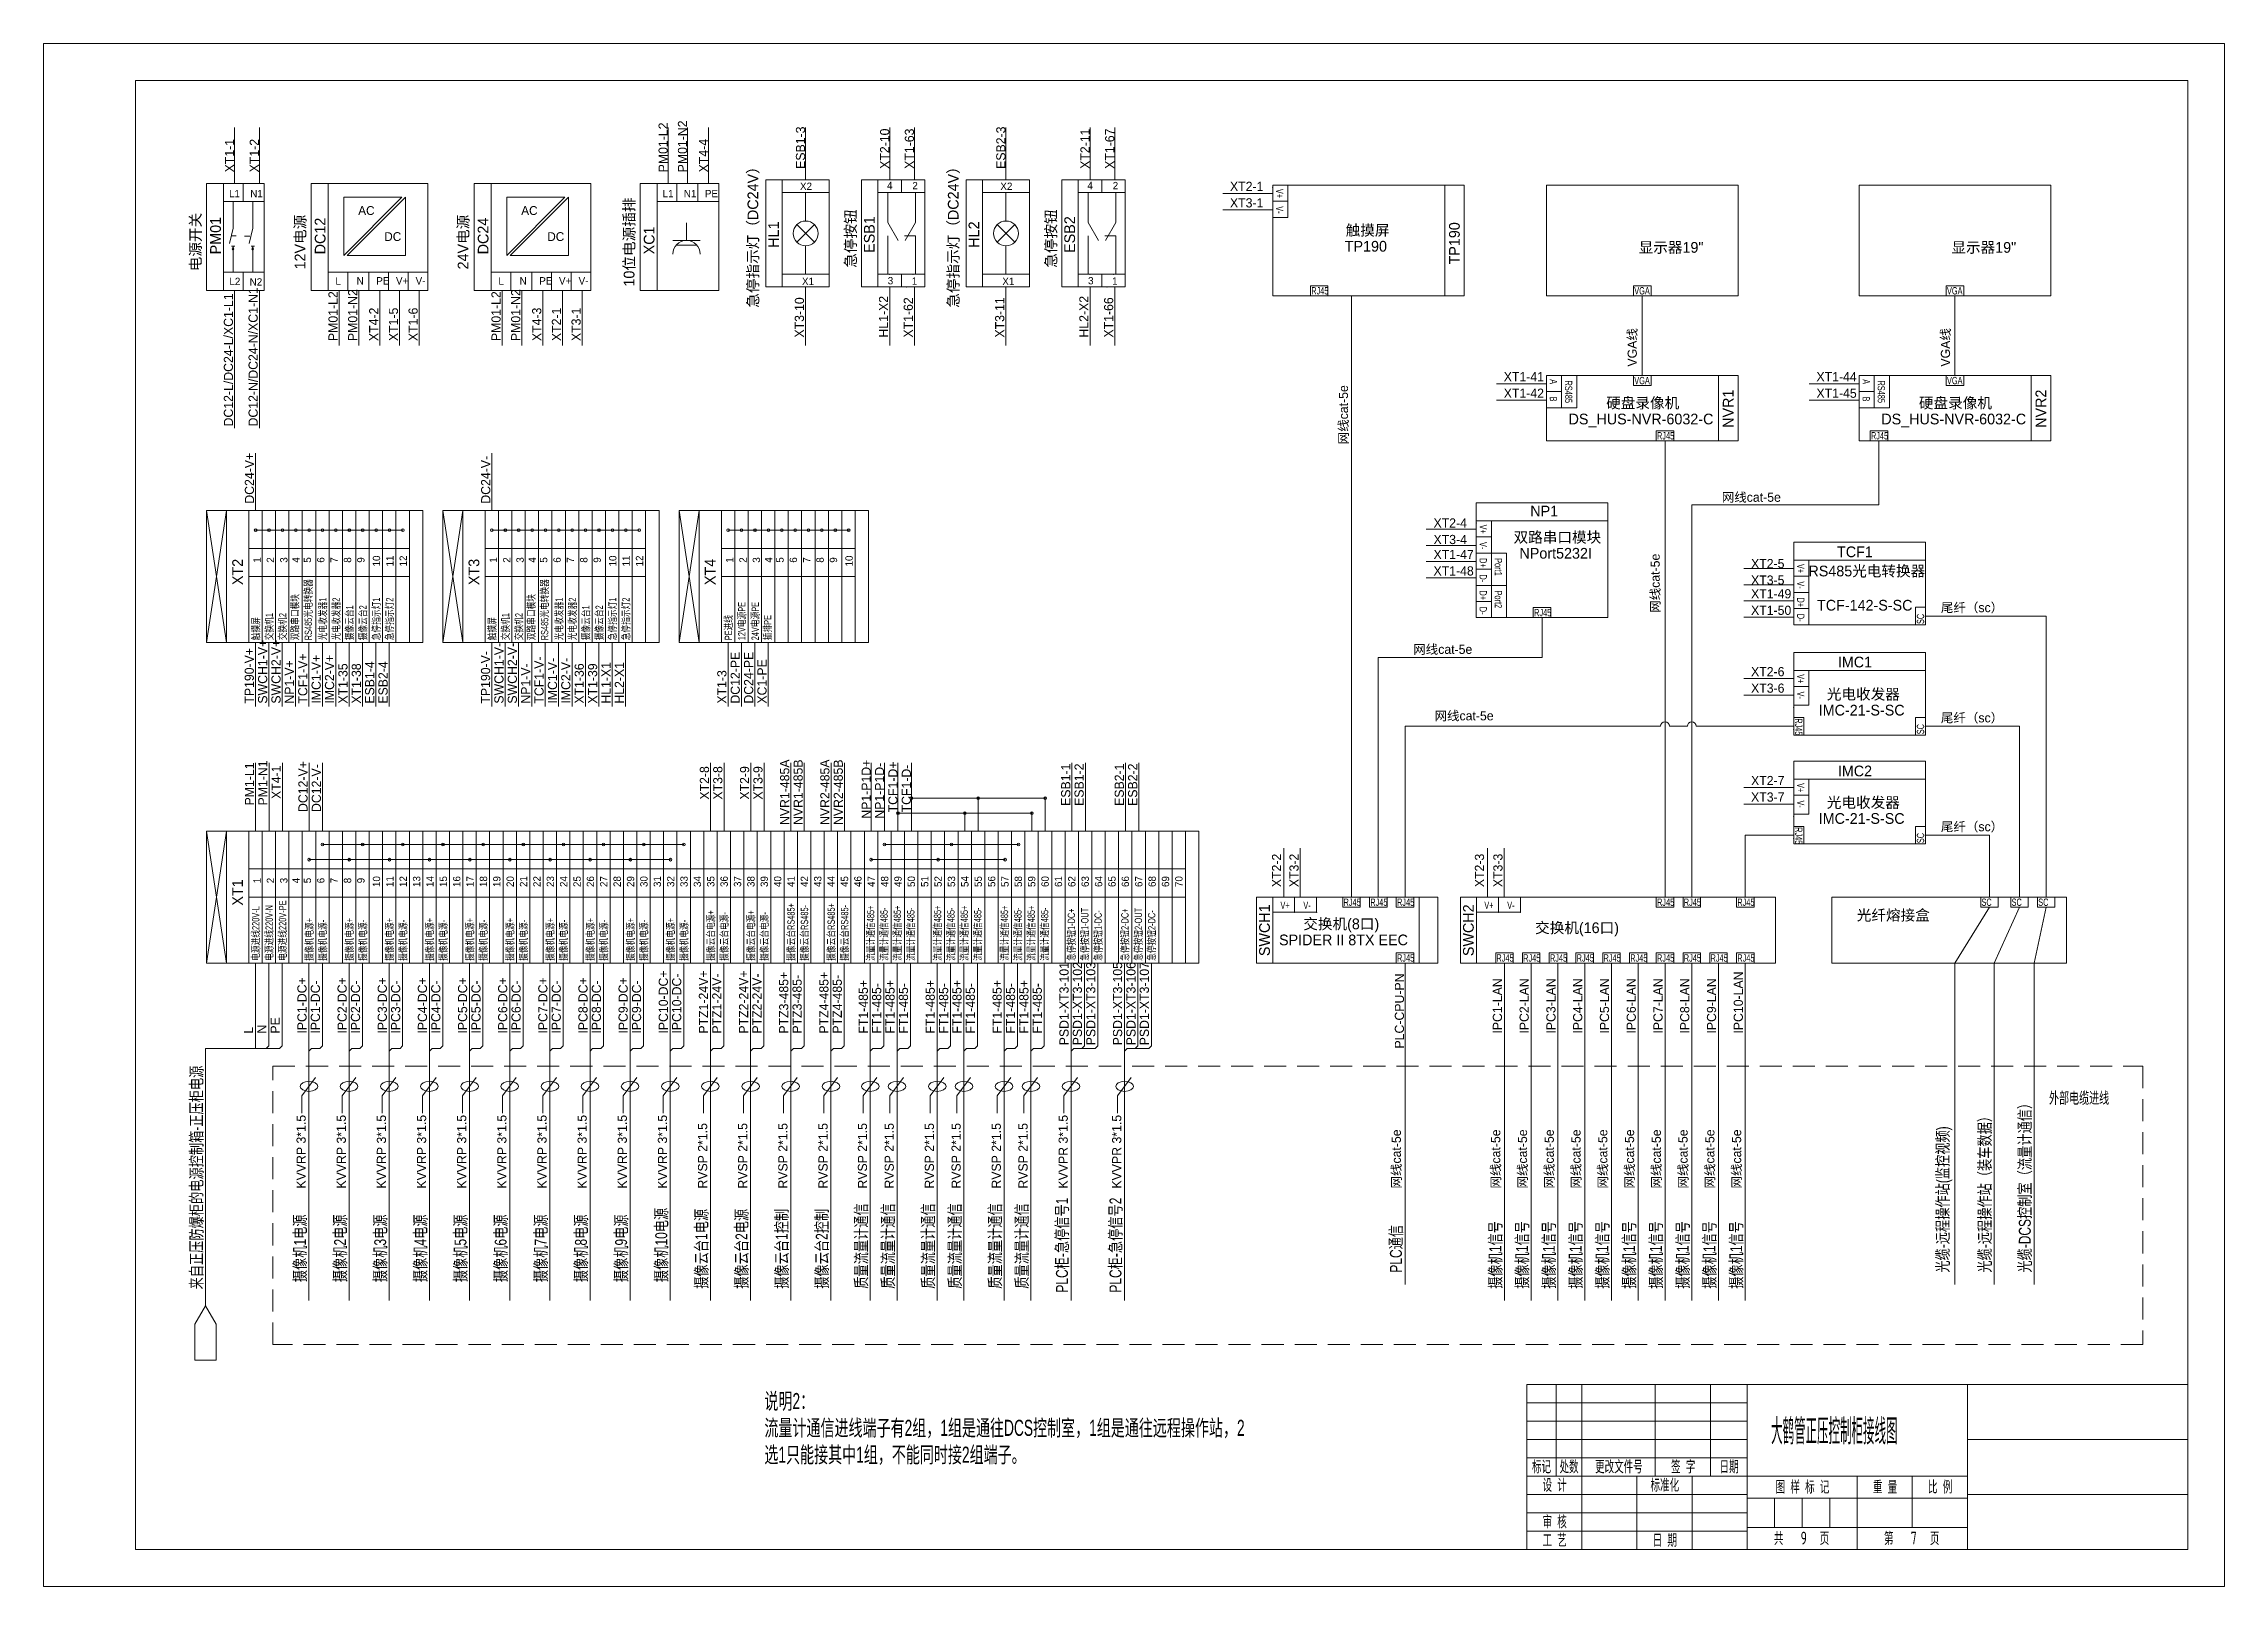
# Model space of a CAD drawing. Header units: millimetres. Extents: x 32721 to 103787, y 57624 to 127312.
# Drawn here: x 50707 to 54667, y 61252 to 64052 of the extents above; entities that cross this region are included whole.
import ezdxf
from ezdxf.enums import TextEntityAlignment as Align

# ---------------------------------------------------------------- set-up
doc = ezdxf.new("R2010")
doc.units = ezdxf.units.MM
doc.header["$LTSCALE"] = 10
doc.header["$PDSIZE"] = -5
doc.linetypes.add('AUDIT_D_061228083857-4', pattern=[6, 4, -2])
doc.layers.get('0').update_dxf_attribs({"lineweight": 18})
for name, color, linetype, lineweight in [('1轮廓实线层', 7, 'Continuous', 18), ('2细线层', 4, 'Continuous', 18), ('6文字层', 3, 'Continuous', 18), ('图框层', 7, 'Continuous', 18)]:
    doc.layers.add(name, color=color, linetype=linetype, lineweight=lineweight)
doc.styles.add('PC_TEXTSTYLE', font='SIMYOU.TTF', dxfattribs={"width": 0.8})
doc.styles.get("Standard").update_dxf_attribs({"font": 'isocp.shx', "width": 0.707, "bigfont": 'hztxt.shx'})
doc.styles.add('样式 1', font='SIMYOU.TTF', dxfattribs={"width": 0.75})

msp = doc.modelspace()

# ---------------------------------------------------------------- texts
at = {"layer": '1轮廓实线层', "style": '样式 1'}
for s, height, p in [('XT1-1', 16.667, (51053.36, 63818.37)), ('XT1-2', 16.667, (51098.24, 63818.37)), ('PM01-L2', 16.667, (51840.74, 63818.37)), ('PM01-N2', 16.667, (51875.88, 63818.37)), ('XT4-4', 16.667, (51914.09, 63818.37)), ('ESB1-3', 16.667, (52090.17, 63824.74)), ('XT2-10', 16.667, (52242.98, 63824.74)), ('XT1-63', 16.667, (52287.86, 63824.74)), ('ESB2-3', 16.667, (52453.98, 63824.74)), ('XT2-11', 16.667, (52606.79, 63824.74)), ('XT1-67', 16.667, (52651.67, 63824.74)), ('PM01', 19.444, (51029.29, 63669.56)), ('DC12', 19.444, (51219.24, 63669.56)), ('DC24', 19.444, (51515.24, 63669.56)), ('XC1', 19.444, (51816.66, 63669.56)), ('DC12-L/DC24-L/XC1-L1', 16.6667, (51051.34, 63357.18)), ('DC12-N/DC24-N/XC1-N1', 16.6667, (51096.22, 63357.18)), ('PM01-L2', 16.667, (51241.3, 63512.14)), ('PM01-N2', 16.667, (51277.02, 63512.14)), ('PM01-L2', 16.667, (51537.29, 63512.14)), ('PM01-N2', 16.667, (51573.01, 63512.14)), ('XT4-2', 16.667, (51315.23, 63512.14)), ('XT1-5', 16.667, (51350.95, 63512.14)), ('XT1-6', 16.667, (51386.67, 63512.14)), ('XT4-3', 16.667, (51611.23, 63512.14)), ('XT2-1', 16.667, (51646.95, 63512.14)), ('XT3-1', 16.667, (51682.67, 63512.14)), ('XT3-10', 16.667, (52088.15, 63518.51)), ('HL1-X2', 16.667, (52240.95, 63518.51)), ('XT1-62', 16.667, (52285.83, 63518.51)), ('XT3-11', 16.667, (52451.96, 63518.51)), ('HL2-X2', 16.667, (52604.77, 63518.51)), ('XT1-66', 16.667, (52649.64, 63518.51)), ('DC24-V+', 16.667, (51089.49, 63217.02)), ('DC24-V-', 16.667, (51518.56, 63217.02)), ('1', 13.33, (51101.66, 63109.86)), ('2', 13.33, (51125.94, 63109.86)), ('3', 13.33, (51150.22, 63109.86)), ('4', 13.33, (51172.26, 63109.86)), ('5', 13.33, (51193.05, 63109.86)), ('6', 13.33, (51217.34, 63109.86)), ('7', 13.33, (51241.62, 63109.86)), ('8', 13.33, (51265.9, 63109.86)), ('9', 13.33, (51290.18, 63109.86)), ('10', 13.333, (51318.5, 63103.09)), ('11', 13.333, (51342.8, 63103.09)), ('12', 13.333, (51367.1, 63103.09)), ('1', 13.33, (51530.74, 63109.86)), ('2', 13.33, (51555.02, 63109.86)), ('3', 13.33, (51579.3, 63109.86)), ('4', 13.33, (51601.34, 63109.86)), ('5', 13.33, (51622.13, 63109.86)), ('6', 13.33, (51646.41, 63109.86)), ('7', 13.33, (51670.69, 63109.86)), ('8', 13.33, (51694.98, 63109.86)), ('9', 13.33, (51719.26, 63109.86)), ('10', 13.333, (51747.57, 63103.09)), ('11', 13.333, (51771.87, 63103.09)), ('12', 13.333, (51796.17, 63103.09)), ('1', 13.33, (51959.81, 63109.86)), ('2', 13.33, (51984.1, 63109.86)), ('3', 13.33, (52008.38, 63109.86)), ('4', 13.33, (52030.41, 63109.86)), ('5', 13.33, (52051.21, 63109.86)), ('6', 13.33, (52075.49, 63109.86)), ('7', 13.33, (52099.77, 63109.86)), ('8', 13.33, (52124.05, 63109.86)), ('9', 13.33, (52148.33, 63109.86)), ('10', 13.333, (52176.65, 63103.09)), ('SWCH1-V+', 16.667, (51113.44, 62854.12)), ('SWCH2-V+', 16.667, (51137.74, 62854.12)), ('TP190-V+', 16.667, (51089.14, 62854.12)), ('NP1-V+', 16.667, (51162.04, 62854.12)), ('TCF1-V+', 16.667, (51186.34, 62854.12)), ('IMC1-V+', 16.667, (51210.64, 62854.12)), ('IMC2-V+', 16.667, (51234.94, 62854.12)), ('XT1-35', 16.667, (51259.24, 62854.12)), ('XT1-38', 16.667, (51283.54, 62854.12)), ('ESB1-4', 16.667, (51307.84, 62854.12)), ('ESB2-4', 16.667, (51332.14, 62854.12)), ('TP190-V-', 16.667, (51518.22, 62854.12)), ('SWCH1-V-', 16.667, (51542.52, 62854.12)), ('SWCH2-V-', 16.667, (51566.82, 62854.12)), ('NP1-V-', 16.667, (51591.12, 62854.12)), ('TCF1-V-', 16.667, (51615.42, 62854.12)), ('IMC1-V-', 16.667, (51639.72, 62854.12)), ('IMC2-V-', 16.667, (51664.02, 62854.12)), ('XT1-36', 16.667, (51688.32, 62854.12)), ('XT1-39', 16.667, (51712.62, 62854.12)), ('HL1-X1', 16.667, (51736.92, 62854.12)), ('HL2-X1', 16.667, (51761.22, 62854.12)), ('DC12-PE', 16.667, (51971.6, 62854.12)), ('DC24-PE', 16.667, (51995.9, 62854.12)), ('XC1-PE', 16.667, (52020.2, 62854.12)), ('XT1-3', 16.667, (51947.3, 62854.12)), ('PM1-L1', 16.667, (51089.49, 62669.27)), ('PM1-N1', 16.667, (51113.79, 62669.27)), ('XT4-1', 16.667, (51138.09, 62681.11)), ('DC12-V+', 16.667, (51186.69, 62657.43)), ('DC12-V-', 16.667, (51210.99, 62657.43)), ('XT2-8', 16.667, (51915.69, 62679.92)), ('XT3-8', 16.667, (51939.99, 62679.92)), ('XT2-9', 16.667, (51988.59, 62679.92)), ('XT3-9', 16.667, (52012.89, 62679.92)), ('NVR1-485A', 16.667, (52061.49, 62633.84)), ('NVR1-485B', 16.667, (52085.79, 62633.84)), ('NVR2-485A', 16.667, (52134.39, 62633.84)), ('NVR2-485B', 16.667, (52158.69, 62633.84)), ('NP1-P1D+', 16.667, (52209.4, 62645.28)), ('NP1-P1D-', 16.667, (52233.7, 62645.28)), ('TCF1-D+', 16.667, (52258, 62656.75)), ('TCF1-D-', 16.667, (52282.3, 62656.75)), ('ESB1-1', 16.667, (52571.79, 62668.59)), ('ESB1-2', 16.667, (52596.09, 62668.59)), ('ESB2-1', 16.667, (52668.99, 62668.59)), ('ESB2-2', 16.667, (52693.29, 62668.59)), ('XT2-2', 16.667, (52954.64, 62521.03)), ('XT3-2', 16.667, (52986.33, 62521.03)), ('XT2-3', 16.667, (53323.07, 62521.03)), ('XT3-3', 16.667, (53356.55, 62521.03)), ('1', 13.33, (51101.66, 62528.04)), ('2', 13.33, (51125.94, 62528.04)), ('3', 13.33, (51150.22, 62528.04)), ('4', 13.33, (51172.26, 62528.04)), ('5', 13.33, (51193.05, 62528.04)), ('6', 13.33, (51217.34, 62528.04)), ('7', 13.33, (51241.62, 62528.04)), ('8', 13.33, (51265.9, 62528.04)), ('9', 13.33, (51290.18, 62528.04)), ('10', 13.333, (51318.5, 62521.27)), ('11', 13.333, (51342.78, 62521.27)), ('12', 13.333, (51367.06, 62521.27)), ('13', 13.333, (51391.34, 62521.27)), ('14', 13.333, (51415.62, 62521.27)), ('15', 13.333, (51439.91, 62521.27)), ('16', 13.333, (51464.19, 62521.27)), ('17', 13.333, (51488.47, 62521.27)), ('18', 13.333, (51512.75, 62521.27)), ('19', 13.333, (51537.03, 62521.27)), ('20', 13.333, (51561.31, 62521.27)), ('21', 13.333, (51585.6, 62521.27)), ('22', 13.333, (51609.88, 62521.27)), ('23', 13.333, (51634.16, 62521.27)), ('24', 13.333, (51658.44, 62521.27)), ('25', 13.333, (51682.72, 62521.27)), ('26', 13.333, (51707, 62521.27)), ('27', 13.333, (51731.29, 62521.27)), ('28', 13.333, (51755.57, 62521.27)), ('29', 13.333, (51779.85, 62521.27)), ('30', 13.333, (51804.13, 62521.27)), ('31', 13.333, (51828.41, 62521.27)), ('32', 13.333, (51852.69, 62521.27)), ('33', 13.333, (51876.98, 62521.27)), ('34', 13.333, (51901.26, 62521.27)), ('35', 13.333, (51925.54, 62521.27)), ('36', 13.333, (51949.82, 62521.27)), ('37', 13.333, (51974.1, 62521.27)), ('38', 13.333, (51998.38, 62521.27)), ('39', 13.333, (52022.67, 62521.27)), ('40', 13.333, (52046.95, 62521.27)), ('41', 13.333, (52071.23, 62521.27)), ('42', 13.333, (52095.51, 62521.27)), ('43', 13.333, (52119.79, 62521.27)), ('44', 13.333, (52144.07, 62521.27)), ('45', 13.333, (52168.36, 62521.27)), ('46', 13.333, (52192.64, 62521.27)), ('47', 13.333, (52216.92, 62521.27)), ('48', 13.333, (52241.2, 62521.27)), ('49', 13.333, (52265.48, 62521.27)), ('50', 13.333, (52289.76, 62521.27)), ('51', 13.333, (52314.05, 62521.27)), ('52', 13.333, (52338.33, 62521.27)), ('53', 13.333, (52362.61, 62521.27)), ('54', 13.333, (52386.89, 62521.27)), ('55', 13.333, (52411.17, 62521.27)), ('56', 13.333, (52435.45, 62521.27)), ('57', 13.333, (52459.73, 62521.27)), ('58', 13.333, (52484.02, 62521.27)), ('59', 13.333, (52508.3, 62521.27)), ('60', 13.333, (52532.58, 62521.27)), ('61', 13.333, (52556.86, 62521.27)), ('62', 13.333, (52581.16, 62521.27)), ('63', 13.333, (52605.46, 62521.27)), ('64', 13.333, (52629.76, 62521.27)), ('65', 13.333, (52654.06, 62521.27)), ('66', 13.333, (52678.36, 62521.27)), ('67', 13.333, (52702.66, 62521.27)), ('68', 13.333, (52726.96, 62521.27)), ('69', 13.333, (52751.26, 62521.27)), ('70', 13.333, (52775.56, 62521.27)), ('PSD1-XT3-101', 16.6667, (52568.69, 62234.01)), ('PSD1-XT3-102', 16.6667, (52592.99, 62234.01)), ('PSD1-XT3-103', 16.6667, (52617.29, 62234.01)), ('PSD1-XT3-105', 16.6667, (52665.89, 62234.01)), ('PSD1-XT3-106', 16.6667, (52690.19, 62234.01)), ('PSD1-XT3-107', 16.6667, (52714.49, 62234.01)), ('IPC1-DC+', 16.667, (51184.89, 62255.24)), ('IPC1-DC-', 16.667, (51209.19, 62255.24)), ('IPC2-DC+', 16.667, (51257.79, 62255.24)), ('IPC2-DC-', 16.667, (51282.09, 62255.24)), ('IPC3-DC+', 16.667, (51330.69, 62255.24)), ('IPC3-DC-', 16.667, (51354.99, 62255.24)), ('IPC4-DC+', 16.667, (51403.59, 62255.24)), ('IPC4-DC-', 16.667, (51427.89, 62255.24)), ('IPC5-DC+', 16.667, (51476.49, 62255.24)), ('IPC5-DC-', 16.667, (51500.79, 62255.24)), ('IPC6-DC+', 16.667, (51549.39, 62255.24)), ('IPC6-DC-', 16.667, (51573.69, 62255.24)), ('IPC7-DC+', 16.667, (51622.29, 62255.24)), ('IPC7-DC-', 16.667, (51646.59, 62255.24)), ('IPC8-DC+', 16.667, (51695.19, 62255.24)), ('IPC8-DC-', 16.667, (51719.49, 62255.24)), ('IPC9-DC+', 16.667, (51768.09, 62255.24)), ('IPC9-DC-', 16.667, (51792.39, 62255.24)), ('IPC10-DC+', 16.667, (51840.99, 62255.24)), ('IPC10-DC-', 16.667, (51865.29, 62255.24)), ('PTZ1-24V+', 16.667, (51913.89, 62255.24)), ('PTZ1-24V-', 16.667, (51938.19, 62255.24)), ('PTZ2-24V+', 16.667, (51986.79, 62255.24)), ('PTZ2-24V-', 16.667, (52011.09, 62255.24)), ('PTZ3-485+', 16.667, (52059.69, 62255.24)), ('PTZ3-485-', 16.667, (52083.99, 62255.24)), ('PTZ4-485+', 16.667, (52132.59, 62255.24)), ('PTZ4-485-', 16.667, (52156.89, 62255.24)), ('FT1-485+', 16.667, (52204.19, 62255.24)), ('FT1-485-', 16.667, (52228.49, 62255.24)), ('FT1-485+', 16.667, (52252.79, 62255.24)), ('FT1-485-', 16.667, (52277.09, 62255.24)), ('FT1-485+', 16.667, (52325.69, 62255.24)), ('FT1-485-', 16.667, (52349.99, 62255.24)), ('FT1-485+', 16.667, (52374.29, 62255.24)), ('FT1-485-', 16.667, (52398.59, 62255.24)), ('FT1-485+', 16.667, (52447.19, 62255.24)), ('FT1-485-', 16.667, (52471.49, 62255.24)), ('FT1-485+', 16.667, (52495.79, 62255.24)), ('FT1-485-', 16.667, (52520.09, 62255.24)), ('PLC-CPU-PN', 16.667, (53177.72, 62228.15)), ('IPC1-LAN', 16.667, (53355.64, 62255.24)), ('IPC2-LAN', 16.667, (53404.24, 62255.24)), ('IPC3-LAN', 16.667, (53452.84, 62255.24)), ('IPC4-LAN', 16.667, (53501.44, 62255.24)), ('IPC5-LAN', 16.667, (53550.04, 62255.24)), ('IPC6-LAN', 16.667, (53598.64, 62255.24)), ('IPC7-LAN', 16.667, (53647.24, 62255.24)), ('IPC8-LAN', 16.667, (53695.84, 62255.24)), ('IPC9-LAN', 16.667, (53744.44, 62255.24)), ('IPC10-LAN', 16.667, (53793.04, 62255.24)), ('L', 16.67, (51087.69, 62255.24)), ('N', 16.67, (51111.99, 62255.24)), ('PE', 16.667, (51136.29, 62255.24))]:
    msp.add_text(s, height=height, rotation=90, dxfattribs=at).set_placement(p)
for s, height, p in [('急停指示灯（DC24V）', 19.4444, (52005.06, 63707.38)), ('急停指示灯（DC24V）', 19.4444, (52368.87, 63707.38)), ('10位电源插排', 19.444, (51780.24, 63691.83)), ('电源开关', 19.444, (50992.87, 63691.83)), ('12V电源', 19.444, (51182.83, 63691.83)), ('24V电源', 19.444, (51478.82, 63691.83)), ('HL1', 19.444, (52042.64, 63705.48)), ('急停按钮', 19.444, (52182.48, 63698.2)), ('ESB1', 19.444, (52216.5, 63705.48)), ('HL2', 19.444, (52406.45, 63705.48)), ('急停按钮', 19.444, (52546.3, 63698.2)), ('ESB2', 19.444, (52580.31, 63705.48)), ('TP190', 19.444, (53278.92, 63689.55)), ('NVR1', 19.444, (53776.05, 63389.38)), ('NVR2', 19.444, (54343.89, 63389.38)), ('XT2', 19.444, (51069.38, 63093.08)), ('XT3', 19.444, (51498.46, 63093.08)), ('XT4', 19.444, (51927.53, 63093.08)), ('XT1', 19.444, (51069.38, 62511.27)), ('SWCH1', 19.444, (52934.13, 62442.83)), ('SWCH2', 19.444, (53304.34, 62442.83))]:
    msp.add_text(s, height=height, rotation=90, dxfattribs=at).set_placement(p, align=Align.CENTER)
for s, height, p in [('X2', 13.333, (52080.92, 63786.45)), ('4', 13.33, (52238.97, 63787.85)), ('2', 13.33, (52284.93, 63787.65)), ('X2', 13.333, (52444.73, 63786.45)), ('4', 13.33, (52602.79, 63787.85)), ('2', 13.33, (52648.75, 63787.65)), ('XT2-1', 16.667, (52861.68, 63784.62)), ('L1', 13.333, (51044.11, 63773.1)), ('N1', 13.333, (51082.62, 63773.1)), ('AC', 16, (51278.68, 63741.03)), ('AC', 16, (51574.67, 63741.03)), ('L1', 13.333, (51831.48, 63773.1)), ('N1', 13.333, (51869.99, 63773.1)), ('PE', 13.333, (51908.21, 63773.1)), ('XT3-1', 16.667, (52861.68, 63754.68)), ('DC', 16, (51325.95, 63693.79)), ('DC', 16, (51621.95, 63693.79)), ('L2', 13.333, (51044.81, 63613.77)), ('N2', 13.333, (51081.56, 63612.87)), ('L', 13.33, (51237.2, 63614.39)), ('N', 13.33, (51275.8, 63614.81)), ('PE', 13.333, (51311.52, 63614.81)), ('V+', 13.333, (51347.24, 63614.81)), ('V-', 13.333, (51382.96, 63614.81)), ('L', 13.33, (51533.2, 63614.39)), ('N', 13.33, (51571.79, 63614.81)), ('PE', 13.333, (51607.52, 63614.81)), ('V+', 13.333, (51643.24, 63614.81)), ('V-', 13.333, (51678.96, 63614.81)), ('X1', 13.333, (52084.49, 63613.9)), ('3', 13.33, (52240.27, 63615.04)), ('1', 13.33, (52283.88, 63614.33)), ('X1', 13.333, (52448.31, 63613.9)), ('3', 13.33, (52604.08, 63615.04)), ('1', 13.33, (52647.69, 63614.33)), ('XT1-41', 16.667, (53358.81, 63439.15)), ('XT1-44', 16.667, (53926.65, 63439.15)), ('XT1-42', 16.667, (53358.81, 63409.21)), ('XT1-45', 16.667, (53926.65, 63409.21)), ('XT2-4', 16.667, (53231.28, 63173.65)), ('XT3-4', 16.667, (53231.28, 63143.7)), ('XT1-47', 16.667, (53231.28, 63116.58)), ('XT1-48', 16.667, (53231.28, 63086.64)), ('XT2-5', 16.667, (53807.9, 63099.96)), ('XT3-5', 16.667, (53807.9, 63070.02)), ('XT1-49', 16.667, (53807.9, 63045.14)), ('XT1-50', 16.667, (53807.9, 63015.2)), ('尾纤（sc）', 16.667, (54152.55, 63020.12)), ('XT2-6', 16.667, (53807.9, 62903.85)), ('XT3-6', 16.667, (53807.9, 62873.91)), ('尾纤（sc）', 16.667, (54152.55, 62820.09)), ('XT2-7', 16.667, (53807.9, 62706.18)), ('XT3-7', 16.667, (53807.9, 62676.23)), ('尾纤（sc）', 16.667, (54152.55, 62622.42))]:
    msp.add_text(s, height=height, dxfattribs=at).set_placement(p)
at = {"layer": '1轮廓实线层', "style": '样式 1', "width": 0.75}
for s, height, rotation, p in [('V+', 13.333, 270, (52945.32, 63788.34)), ('V-', 13.333, 270, (52945.32, 63756.87)), ('A', 13.33, 270, (53442.45, 63442.87)), ('RS485', 13.333, 270, (53469.96, 63440.62)), ('A', 13.33, 270, (54010.29, 63442.87)), ('RS485', 13.333, 270, (54037.81, 63440.62)), ('B', 13.33, 270, (53442.45, 63411.4)), ('B', 13.33, 270, (54010.29, 63411.4)), ('V+', 13.333, 270, (53314.91, 63179.04)), ('V-', 13.333, 270, (53314.91, 63147.57)), ('D+', 13.333, 270, (53314.91, 63118.15)), ('D-', 13.333, 270, (53314.91, 63088.63)), ('Port1', 13.333, 270, (53342.43, 63118.15)), ('V+', 13.333, 270, (53891.54, 63107.6)), ('双路串口模块', 13.333, 90, (51170.43, 62969.14)), ('RS485光电转换器', 13.333, 90, (51194.73, 62969.14)), ('光电收发器1', 13.333, 90, (51220.94, 62969.14)), ('光电收发器2', 13.333, 90, (51245.24, 62969.14)), ('急停指示灯1', 13.333, 90, (51318.14, 62969.14)), ('急停指示灯2', 13.333, 90, (51342.44, 62969.14)), ('双路串口模块', 13.333, 90, (51599.5, 62969.14)), ('RS485光电转换器', 13.333, 90, (51623.8, 62969.14)), ('光电收发器1', 13.333, 90, (51650.01, 62969.14)), ('光电收发器2', 13.333, 90, (51674.31, 62969.14)), ('急停指示灯1', 13.333, 90, (51747.21, 62969.14)), ('急停指示灯2', 13.333, 90, (51771.51, 62969.14)), ('D+', 13.333, 270, (53314.91, 63059.41)), ('Port2', 13.333, 270, (53342.43, 63059.41)), ('V-', 13.333, 270, (53891.54, 63076.13)), ('D+', 13.333, 270, (53891.54, 63046.71)), ('触摸屏', 13.333, 90, (51099.44, 62969.14)), ('交换机1', 13.333, 90, (51123.74, 62969.14)), ('交换机2', 13.333, 90, (51148.04, 62969.14)), ('摄像云台1', 13.333, 90, (51269.54, 62969.14)), ('摄像云台2', 13.333, 90, (51293.84, 62969.14)), ('触摸屏', 13.333, 90, (51528.51, 62969.14)), ('交换机1', 13.333, 90, (51552.81, 62969.14)), ('交换机2', 13.333, 90, (51577.11, 62969.14)), ('摄像云台1', 13.333, 90, (51698.61, 62969.14)), ('摄像云台2', 13.333, 90, (51722.91, 62969.14)), ('PE进线', 13.333, 90, (51957.59, 62969.14)), ('12V电源PE', 13.333, 90, (51981.89, 62969.14)), ('24V电源PE', 13.333, 90, (52006.19, 62969.14)), ('插排PE', 13.333, 90, (52028.58, 62969.14)), ('D-', 13.333, 270, (53314.91, 63029.89)), ('D-', 13.333, 270, (53891.54, 63017.19)), ('SC', 13.333, 90, (54122.26, 62998.57)), ('V+', 13.333, 270, (53891.54, 62907.57)), ('V-', 13.333, 270, (53891.54, 62876.1)), ('RJ45', 13.333, 270, (53887.86, 62827.58)), ('SC', 13.333, 90, (54122.26, 62798.54)), ('V+', 13.333, 270, (53891.54, 62709.9)), ('V-', 13.333, 270, (53891.54, 62678.43)), ('RJ45', 13.333, 270, (53887.86, 62629.91)), ('SC', 13.333, 90, (54122.26, 62600.87)), ('电源进线220V-PE', 13.3333, 90, (51147.92, 62387.32)), ('摄像云台RS485+', 13.333, 90, (52071.32, 62387.32)), ('摄像云台RS485+', 13.333, 90, (52144.22, 62387.32)), ('电源进线220V-L', 13.333, 90, (51099.32, 62387.32)), ('电源进线220V-N', 13.333, 90, (51123.62, 62387.32)), ('摄像机电源+', 13.333, 90, (51196.52, 62387.32)), ('摄像机电源-', 13.333, 90, (51220.94, 62387.32)), ('摄像机电源+', 13.333, 90, (51269.42, 62387.32)), ('摄像机电源-', 13.333, 90, (51293.84, 62387.32)), ('摄像机电源+', 13.333, 90, (51342.32, 62387.32)), ('摄像机电源-', 13.333, 90, (51366.74, 62387.32)), ('摄像机电源+', 13.333, 90, (51415.22, 62387.32)), ('摄像机电源-', 13.333, 90, (51439.64, 62387.32)), ('摄像机电源+', 13.333, 90, (51488.12, 62387.32)), ('摄像机电源-', 13.333, 90, (51512.54, 62387.32)), ('摄像机电源+', 13.333, 90, (51561.02, 62387.32)), ('摄像机电源-', 13.333, 90, (51585.44, 62387.32)), ('摄像机电源+', 13.333, 90, (51633.92, 62387.32)), ('摄像机电源-', 13.333, 90, (51658.34, 62387.32)), ('摄像机电源+', 13.333, 90, (51706.82, 62387.32)), ('摄像机电源-', 13.333, 90, (51731.24, 62387.32)), ('摄像机电源+', 13.333, 90, (51779.72, 62387.32)), ('摄像机电源-', 13.333, 90, (51804.14, 62387.32)), ('摄像机电源+', 13.333, 90, (51852.62, 62387.32)), ('摄像机电源-', 13.333, 90, (51877.04, 62387.32)), ('摄像云台电源+', 13.333, 90, (51925.52, 62387.32)), ('摄像云台电源-', 13.333, 90, (51949.94, 62387.32)), ('摄像云台电源+', 13.333, 90, (51998.42, 62387.32)), ('摄像云台电源-', 13.333, 90, (52022.84, 62387.32)), ('摄像云台RS485-', 13.333, 90, (52095.74, 62387.32)), ('摄像云台RS485-', 13.333, 90, (52168.64, 62387.32)), ('流量计通信485+', 13.333, 90, (52215.82, 62387.32)), ('流量计通信485-', 13.333, 90, (52240.24, 62387.32)), ('流量计通信485+', 13.333, 90, (52264.42, 62387.32)), ('流量计通信485-', 13.333, 90, (52288.84, 62387.32)), ('流量计通信485+', 13.333, 90, (52337.32, 62387.32)), ('流量计通信485-', 13.333, 90, (52361.74, 62387.32)), ('流量计通信485+', 13.333, 90, (52385.92, 62387.32)), ('流量计通信485-', 13.333, 90, (52410.34, 62387.32)), ('流量计通信485+', 13.333, 90, (52458.82, 62387.32)), ('流量计通信485-', 13.333, 90, (52483.24, 62387.32)), ('流量计通信485+', 13.333, 90, (52507.42, 62387.32)), ('流量计通信485-', 13.333, 90, (52531.84, 62387.32)), ('急停按钮1-DC+', 13.333, 90, (52580.32, 62387.32)), ('急停按钮1-OUT', 13.333, 90, (52604.74, 62387.32)), ('急停按钮1-DC-', 13.333, 90, (52628.92, 62387.32)), ('急停按钮2-DC+', 13.333, 90, (52677.52, 62387.32)), ('急停按钮2-OUT', 13.333, 90, (52701.94, 62387.32)), ('急停按钮2-DC-', 13.333, 90, (52726.12, 62387.32))]:
    msp.add_text(s, height=height, rotation=rotation, dxfattribs=at).set_placement(p)
at = {"layer": '1轮廓实线层', "style": '样式 1'}
for s, height, p in [('触摸屏', 19.444, (53111.56, 63703.62)), ('TP190', 19.444, (53108.44, 63674.48)), ('显示器19"', 19.444, (53662.68, 63672.45)), ('显示器19"', 19.444, (54230.52, 63672.45)), ('硬盘录像机', 19.444, (53611.17, 63390.12)), ('硬盘录像机', 19.444, (54179.01, 63390.12)), ('DS_HUS-NVR-6032-C', 19.4444, (53608.05, 63360.97)), ('DS_HUS-NVR-6032-C', 19.4444, (54175.9, 63360.97)), ('NP1', 19.444, (53432.36, 63193.92)), ('双路串口模块', 19.444, (53456.25, 63146.41)), ('NPort5232I', 19.444, (53453.14, 63117.27)), ('TCF1', 19.444, (53996.58, 63119.9)), ('RS485光电转换器', 19.444, (54018.14, 63085.09)), ('TCF-142-S-SC', 19.4444, (54014.39, 63022.99)), ('IMC1', 19.444, (53996.58, 62919.87)), ('IMC-21-S-SC', 19.4444, (54008.77, 62832.54)), ('光电收发器', 19.444, (54011.88, 62861.69)), ('IMC2', 19.444, (53996.58, 62722.2)), ('光电收发器', 19.444, (54011.88, 62665.07)), ('IMC-21-S-SC', 19.4444, (54008.77, 62635.92)), ('交换机(8口)', 19.444, (53063.74, 62444.69)), ('交换机(16口)', 19.444, (53491.92, 62437.6)), ('光纤熔接盒', 19.444, (54066.19, 62460.51)), ('SPIDER II 8TX EEC', 19.4444, (53067.82, 62415.54))]:
    msp.add_text(s, height=height, dxfattribs=at).set_placement(p, align=Align.CENTER)
at = {"layer": '1轮廓实线层', "style": '样式 1', "width": 0.75}
for s, p in [('RJ45', (53009.25, 63596.74)), ('VGA', (53595.81, 63596.74)), ('VGA', (54163.65, 63596.74)), ('VGA', (53595.81, 63433.81)), ('VGA', (54163.65, 63433.81)), ('RJ45', (53637.13, 63333.57)), ('RJ45', (54025.58, 63333.57)), ('RJ45', (53413.91, 63012.59)), ('V+', (52953.31, 62481.51)), ('V-', (52994.88, 62481.51)), ('RJ45', (53067.85, 62487)), ('RJ45', (53116.45, 62487)), ('RJ45', (53165.05, 62487)), ('V+', (53323.52, 62481.51)), ('V-', (53365.1, 62481.51)), ('RJ45', (53637.13, 62487)), ('RJ45', (53685.73, 62487)), ('RJ45', (53782.93, 62487)), ('SC', (54226.32, 62487)), ('SC', (54280.99, 62487)), ('SC', (54329.36, 62487)), ('RJ45', (53165.05, 62385.74)), ('RJ45', (53345.53, 62385.74)), ('RJ45', (53394.13, 62385.74)), ('RJ45', (53442.73, 62385.74)), ('RJ45', (53491.33, 62385.74)), ('RJ45', (53539.93, 62385.74)), ('RJ45', (53588.53, 62385.74)), ('RJ45', (53637.13, 62385.74)), ('RJ45', (53685.73, 62385.74)), ('RJ45', (53734.33, 62385.74)), ('RJ45', (53782.93, 62385.74))]:
    msp.add_text(s, height=13.333, dxfattribs=at).set_placement(p)
at = {"layer": '1轮廓实线层', "attachment_point": 7, "rotation": 90, "style": '样式 1'}
for s, insert, char_height, width in [('{\\W1;VGA线}', (53602.15, 63465.84), 16.667, 125.6443), ('{\\W1;VGA线}', (54171.01, 63465.84), 16.667, 125.6443), ('{\\W1;网线cat-5e}', (53077.81, 63324.61), 16.6667, 125.6443), ('{\\W1;网线cat-5e}', (53643.83, 63018.84), 16.6667, 128.4737), ('来自正压防爆柜的电源控制箱-正压柜电源', (50998.1, 61790.9), 21.6667, 440.6282), ('{\\W1;KVVRP 3*1.5}', (51183.59, 61973.92), 16.6667, 192.3611), ('{\\W1;KVVRP 3*1.5}', (51256.49, 61973.92), 16.6667, 192.3611), ('{\\W1;KVVRP 3*1.5}', (51329.39, 61973.92), 16.6667, 192.3611), ('{\\W1;KVVRP 3*1.5}', (51402.29, 61973.92), 16.6667, 192.3611), ('{\\W1;KVVRP 3*1.5}', (51475.19, 61973.92), 16.6667, 192.3611), ('{\\W1;KVVRP 3*1.5}', (51548.09, 61973.92), 16.6667, 192.3611), ('{\\W1;KVVRP 3*1.5}', (51620.99, 61973.92), 16.6667, 192.3611), ('{\\W1;KVVRP 3*1.5}', (51693.89, 61973.92), 16.6667, 192.3611), ('{\\W1;KVVRP 3*1.5}', (51766.79, 61973.92), 16.6667, 192.3611), ('{\\W1;KVVRP 3*1.5}', (51839.69, 61973.92), 16.6667, 192.3611), ('{\\W1;KVVPR 3*1.5}', (52567.39, 61973.92), 16.6667, 192.3611), ('{\\W1;KVVPR 3*1.5}', (52664.59, 61973.92), 16.6667, 192.3611), ('光缆-远程操作站（装车数据）', (54245.92, 61821.32), 21.6667, 402.9712), ('光缆-DCS控制室（流量计通信）', (54318.64, 61821.32), 21.6667, 402.9712), ('{\\W1;RVSP 2*1.5}', (51912.59, 61973.92), 16.6667, 192.3611), ('{\\W1;RVSP 2*1.5}', (51985.49, 61973.92), 16.6667, 192.3611), ('{\\W1;RVSP 2*1.5}', (52058.39, 61973.92), 16.6667, 192.3611), ('{\\W1;RVSP 2*1.5}', (52131.29, 61973.92), 16.6667, 192.3611), ('{\\W1;RVSP 2*1.5}', (52202.89, 61973.92), 16.6667, 192.3611), ('{\\W1;RVSP 2*1.5}', (52251.49, 61973.92), 16.6667, 192.3611), ('{\\W1;RVSP 2*1.5}', (52324.39, 61973.92), 16.6667, 192.3611), ('{\\W1;RVSP 2*1.5}', (52372.99, 61973.92), 16.6667, 192.3611), ('{\\W1;RVSP 2*1.5}', (52445.89, 61973.92), 16.6667, 192.3611), ('{\\W1;RVSP 2*1.5}', (52494.49, 61973.92), 16.6667, 192.3611), ('{\\W1;网线cat-5e}', (53173.85, 61973.92), 16.6667, 192.3611), ('{\\W1;网线cat-5e}', (53354.34, 61973.92), 16.6667, 192.3611), ('{\\W1;网线cat-5e}', (53402.94, 61973.92), 16.6667, 192.3611), ('{\\W1;网线cat-5e}', (53451.54, 61973.92), 16.6667, 192.3611), ('{\\W1;网线cat-5e}', (53500.14, 61973.92), 16.6667, 192.3611), ('{\\W1;网线cat-5e}', (53548.74, 61973.92), 16.6667, 192.3611), ('{\\W1;网线cat-5e}', (53597.34, 61973.92), 16.6667, 192.3611), ('{\\W1;网线cat-5e}', (53645.94, 61973.92), 16.6667, 192.3611), ('{\\W1;网线cat-5e}', (53694.54, 61973.92), 16.6667, 192.3611), ('{\\W1;网线cat-5e}', (53743.14, 61973.92), 16.6667, 192.3611), ('{\\W1;网线cat-5e}', (53791.74, 61973.92), 16.6667, 192.3611), ('光缆-远程操作站(监控视频)', (54173.2, 61821.32), 21.6667, 402.9712), ('摄像机10电源', (51842.14, 61804.08), 21.667, 402.9712), ('摄像云台1电源', (51915.04, 61792.12), 21.667, 402.9712), ('摄像云台2电源', (51987.94, 61792.12), 21.667, 402.9712), ('摄像云台1控制', (52060.84, 61792.12), 21.667, 402.9712), ('摄像云台2控制', (52133.74, 61792.12), 21.667, 402.9712), ('质量流量计通信', (52205.35, 61792.12), 21.667, 402.9712), ('质量流量计通信', (52253.95, 61792.12), 21.667, 402.9712), ('质量流量计通信', (52326.85, 61792.12), 21.667, 402.9712), ('质量流量计通信', (52375.45, 61792.12), 21.667, 402.9712), ('质量流量计通信', (52448.35, 61792.12), 21.667, 402.9712), ('质量流量计通信', (52496.95, 61792.12), 21.667, 402.9712), ('PLC柜-急停信号1', (52569.85, 61785.11), 21.667, 402.9712), ('PLC柜-急停信号2', (52667.05, 61785.11), 21.667, 402.9712), ('摄像机1电源', (51186.04, 61804.08), 21.667, 402.9712), ('摄像机2电源', (51258.94, 61804.08), 21.667, 402.9712), ('摄像机3电源', (51331.84, 61804.08), 21.667, 402.9712), ('摄像机4电源', (51404.74, 61804.08), 21.667, 402.9712), ('摄像机5电源', (51477.64, 61804.08), 21.667, 402.9712), ('摄像机6电源', (51550.54, 61804.08), 21.667, 402.9712), ('摄像机7电源', (51623.44, 61804.08), 21.667, 402.9712), ('摄像机8电源', (51696.34, 61804.08), 21.667, 402.9712), ('摄像机9电源', (51769.24, 61804.08), 21.667, 402.9712), ('PLC通信', (53176.31, 61821.32), 21.667, 402.9712), ('摄像机1信号', (53356.8, 61792.12), 21.667, 402.9712), ('摄像机1信号', (53405.4, 61792.12), 21.667, 402.9712), ('摄像机1信号', (53454, 61792.12), 21.667, 402.9712), ('摄像机1信号', (53502.6, 61792.12), 21.667, 402.9712), ('摄像机1信号', (53551.2, 61792.12), 21.667, 402.9712), ('摄像机1信号', (53599.8, 61792.12), 21.667, 402.9712), ('摄像机1信号', (53648.4, 61792.12), 21.667, 402.9712), ('摄像机1信号', (53697, 61792.12), 21.667, 402.9712), ('摄像机1信号', (53745.6, 61792.12), 21.667, 402.9712), ('摄像机1信号', (53794.2, 61792.12), 21.667, 402.9712)]:
    msp.add_mtext(s, dxfattribs=dict(at, insert=insert, char_height=char_height, width=width))
at = {"layer": '1轮廓实线层'}
for s, insert, char_height, width, attachment_point, style in [('{\\W1;网线cat-5e}', (53754.66, 63218.7), 16.6667, 192.3611, 7, '样式 1'), ('{\\W1;网线cat-5e}', (53194.34, 62942.58), 16.6667, 192.3611, 7, '样式 1'), ('{\\W1;网线cat-5e}', (53233.02, 62821.96), 16.6667, 192.3611, 7, '样式 1'), ('{\\W0.64;外部电缆进线}', (54348.98, 62148.97), 20.8333, 218.2809, 1, 'PC_TEXTSTYLE')]:
    msp.add_mtext(s, dxfattribs=dict(at, insert=insert, char_height=char_height, width=width, attachment_point=attachment_point, style=style))
at = {"layer": '6文字层', "width": 0.707}
for s, p in [('标记', (53427.41, 61468.65)), ('处数', (53477.41, 61468.65))]:
    msp.add_text(s, height=23.333, dxfattribs=at).set_placement(p, align=Align.MIDDLE_CENTER)
at = {"layer": '6文字层', "insert": (52016.25, 61602.91), "char_height": 29.1667, "width": 884.0206, "attachment_point": 1, "style": 'PC_TEXTSTYLE'}
msp.add_mtext('{\\W0.64;说明2：\\P流量计通信进线端子有2组，1组是通往DCS控制室，1组是通往远程操作站，2选1只能接其中1组，不能同时接2组端子。}', dxfattribs=at)
at = {"layer": '6文字层', "char_height": 23.333, "attachment_point": 5}
for s, insert, width in [(' 更改文件号 ', (53563.25, 61468.65), 136.1949), (' 签 字 ', (53679.92, 61468.65), 74.4298), (' 日期 ', (53763.25, 61468.65), 61.9599), (' 设 计 ', (53446.59, 61435.35), 74.4298), (' 标准化 ', (53646.59, 61435.35), 86.7049), (' 图 样 标 记 ', (53896.59, 61431.98), 148.8597), (' 重 量 ', (54046.59, 61431.98), 74.4298), (' 比 例 ', (54146.59, 61431.98), 74.4298), (' 审 核 ', (53446.59, 61368.65), 74.4298), (' 工 艺 ', (53446.59, 61335.32), 74.4298), (' 日 期 ', (53646.59, 61335.32), 74.4298), ('共       页', (53899.64, 61338.65), 131.7135), ('第       页', (54099.64, 61338.65), 131.5187)]:
    msp.add_mtext(s, dxfattribs=dict(at, insert=insert, width=width))
at = {"layer": '6文字层'}
for tag, p, height, width in [('大鹤管正压控制柜接线图', (53844.33, 61509.55), 46.67, 0.446978), ('9', (53897.91, 61327.96), 23.33, 0.737225), ('7', (54097.91, 61327.96), 23.33, 0.73589)]:
    msp.add_attdef(tag, p, '', height=height, dxfattribs=dict(at, width=width))

# ---------------------------------------------------------------- linework, layer by layer
for p, q in [((51003.22, 63603.99), (51003.22, 63798.39)), ((51003.22, 63798.39), (51108.14, 63798.39)), ((51034.2, 63603.99), (51034.2, 63798.39)), ((51069.93, 63798.39), (51069.93, 63765.17)), ((51069.93, 63765.17), (51069.93, 63798.39)), ((51108.14, 63798.39), (51108.14, 63603.99)), ((51193.18, 63603.99), (51193.18, 63798.39)), ((51193.18, 63798.39), (51405.26, 63798.39)), ((51224.16, 63603.99), (51224.16, 63798.39)), ((51405.26, 63603.99), (51405.26, 63798.39)), ((51489.18, 63603.99), (51489.18, 63798.39)), ((51489.18, 63798.39), (51701.26, 63798.39)), ((51520.16, 63603.99), (51520.16, 63798.39)), ((51701.26, 63603.99), (51701.26, 63798.39)), ((51790.59, 63603.99), (51790.59, 63798.39)), ((51790.59, 63798.39), (51933.72, 63798.39)), ((51821.58, 63603.99), (51821.58, 63798.39)), ((51857.3, 63798.39), (51857.3, 63765.17)), ((51857.3, 63765.17), (51857.3, 63798.39)), ((51895.51, 63798.39), (51895.51, 63765.17)), ((51933.72, 63798.39), (51933.72, 63603.99)), ((51034.2, 63765.17), (51108.14, 63765.17)), ((51051.39, 63765.17), (51051.39, 63716.83)), ((51087.11, 63765.17), (51087.11, 63716.83)), ((51821.58, 63765.17), (51933.72, 63765.17)), ((51051.39, 63716.83), (51044.79, 63689.36)), ((51087.11, 63716.83), (51080.51, 63689.36)), ((51048.09, 63703.1), (51057.24, 63703.1)), ((51048.8, 63684.25), (51054.35, 63684.25)), ((51053.1, 63677.88), (51049.68, 63681.3)), ((51051.39, 63679.59), (51049.68, 63677.88)), ((51051.39, 63637.2), (51051.39, 63684.25)), ((51051.39, 63679.59), (51053.1, 63681.3)), ((51072.47, 63702.58), (51081.79, 63702.58)), ((51084.52, 63684.25), (51090.07, 63684.25)), ((51088.82, 63677.88), (51085.4, 63681.3)), ((51087.11, 63679.59), (51085.4, 63677.88)), ((51087.11, 63637.2), (51087.11, 63684.25)), ((51087.11, 63679.59), (51088.82, 63681.3)), ((51034.2, 63637.2), (51108.14, 63637.2)), ((51069.93, 63637.2), (51069.93, 63603.99)), ((51069.93, 63603.99), (51069.93, 63637.2)), ((51224.16, 63637.2), (51405.26, 63637.2)), ((51259.88, 63637.2), (51259.88, 63603.99)), ((51259.88, 63603.99), (51259.88, 63637.2)), ((51298.1, 63637.2), (51298.1, 63603.99)), ((51333.82, 63603.99), (51333.82, 63637.2)), ((51369.54, 63603.99), (51369.54, 63637.2)), ((51520.16, 63637.2), (51701.26, 63637.2)), ((51555.88, 63637.2), (51555.88, 63603.99)), ((51555.88, 63603.99), (51555.88, 63637.2)), ((51594.09, 63637.2), (51594.09, 63603.99)), ((51629.81, 63603.99), (51629.81, 63637.2)), ((51665.54, 63603.99), (51665.54, 63637.2)), ((51108.14, 63603.99), (51003.22, 63603.99)), ((51405.26, 63603.99), (51193.18, 63603.99)), ((51701.26, 63603.99), (51489.18, 63603.99)), ((51933.72, 63603.99), (51790.59, 63603.99))]:
    msp.add_line(p, q)
at = {"layer": '1轮廓实线层'}
for p, q in [((51054.29, 63798.39), (51054.29, 63899.86)), ((51099.17, 63798.39), (51099.17, 63899.86)), ((51841.67, 63798.39), (51841.67, 63899.86)), ((51876.81, 63798.39), (51876.81, 63899.86)), ((51915.02, 63798.39), (51915.02, 63899.86)), ((52091.1, 63804.76), (52091.1, 63899.86)), ((52243.91, 63804.76), (52243.91, 63899.86)), ((52288.79, 63804.76), (52288.79, 63899.86)), ((52454.91, 63804.76), (52454.91, 63899.86)), ((52607.72, 63804.76), (52607.72, 63899.86)), ((52652.6, 63804.76), (52652.6, 63899.86)), ((51003.22, 63603.99), (51003.22, 63798.39)), ((51193.18, 63603.99), (51193.18, 63798.39)), ((51489.18, 63603.99), (51489.18, 63798.39)), ((51790.59, 63603.99), (51790.59, 63798.39)), ((52133.87, 63804.76), (52018.98, 63804.76)), ((52018.98, 63610.36), (52018.98, 63804.76)), ((52048.33, 63610.36), (52048.33, 63804.76)), ((52133.87, 63610.36), (52133.87, 63804.76)), ((52307.72, 63804.76), (52192.84, 63804.76)), ((52192.84, 63610.36), (52192.84, 63804.76)), ((52222.19, 63610.36), (52222.19, 63804.76)), ((52264.96, 63781.78), (52264.96, 63804.76)), ((52307.72, 63804.76), (52307.72, 63610.36)), ((52497.68, 63804.76), (52382.79, 63804.76)), ((52382.79, 63610.36), (52382.79, 63804.76)), ((52412.15, 63610.36), (52412.15, 63804.76)), ((52497.68, 63610.36), (52497.68, 63804.76)), ((52671.54, 63804.76), (52556.65, 63804.76)), ((52556.65, 63610.36), (52556.65, 63804.76)), ((52586, 63610.36), (52586, 63804.76)), ((52628.77, 63781.78), (52628.77, 63804.76)), ((52671.54, 63804.76), (52671.54, 63610.36)), ((51252.32, 63667.58), (51357.87, 63773.12)), ((51258.79, 63667.58), (51364.33, 63773.12)), ((51548.32, 63667.58), (51653.86, 63773.12)), ((51554.79, 63667.58), (51660.33, 63773.12)), ((52048.33, 63781.78), (52133.87, 63781.78)), ((52091.1, 63730.06), (52091.1, 63781.78)), ((52222.19, 63781.78), (52307.72, 63781.78)), ((52240.4, 63781.78), (52240.4, 63727.18)), ((52274.79, 63781.78), (52307.72, 63781.78)), ((52290.47, 63781.78), (52290.47, 63727.18)), ((52412.15, 63781.78), (52497.68, 63781.78)), ((52454.91, 63730.06), (52454.91, 63781.78)), ((52586, 63781.78), (52671.54, 63781.78)), ((52604.21, 63781.78), (52604.21, 63727.18)), ((52638.6, 63781.78), (52671.54, 63781.78)), ((52654.28, 63781.78), (52654.28, 63727.18)), ((52939.23, 63780.21), (52848.58, 63780.21)), ((52939.23, 63766.19), (52966.75, 63766.19)), ((52966.75, 63736.58), (52966.75, 63795.23)), ((53251.82, 63795.23), (53251.82, 63594.34)), ((51874.71, 63694.98), (51874.71, 63726.64)), ((52107.01, 63723.47), (52075.19, 63691.65)), ((52075.19, 63723.47), (52107.01, 63691.65)), ((52240.4, 63727.18), (52259.16, 63694.68)), ((52290.47, 63727.18), (52271.71, 63694.68)), ((52470.82, 63723.47), (52439, 63691.65)), ((52439, 63723.47), (52470.82, 63691.65)), ((52604.21, 63727.18), (52622.97, 63694.68)), ((52654.28, 63727.18), (52635.52, 63694.68)), ((52939.23, 63750.27), (52848.58, 63750.27)), ((52939.23, 63736.58), (52966.75, 63736.58)), ((51899.6, 63694.98), (51849.83, 63694.98)), ((51855.84, 63686.31), (51893.59, 63686.31)), ((52091.1, 63633.35), (52091.1, 63685.06)), ((52240.4, 63702.98), (52240.4, 63633.35)), ((52290.47, 63702.98), (52270.63, 63702.98)), ((52290.47, 63702.98), (52290.47, 63633.35)), ((52454.91, 63633.35), (52454.91, 63685.06)), ((52604.21, 63702.98), (52604.21, 63633.35)), ((52654.28, 63702.98), (52634.45, 63702.98)), ((52654.28, 63702.98), (52654.28, 63633.35)), ((51054.29, 63603.99), (51054.29, 63353.97)), ((51099.17, 63603.99), (51099.17, 63353.97)), ((51244.25, 63603.99), (51244.25, 63503.97)), ((51279.97, 63603.99), (51279.97, 63503.97)), ((51318.19, 63603.99), (51318.19, 63503.97)), ((51353.91, 63603.99), (51353.91, 63503.97)), ((51389.63, 63603.99), (51389.63, 63503.97)), ((51540.25, 63603.99), (51540.25, 63503.97)), ((51575.97, 63603.99), (51575.97, 63503.97)), ((51614.18, 63603.99), (51614.18, 63503.97)), ((51649.9, 63603.99), (51649.9, 63503.97)), ((51685.62, 63603.99), (51685.62, 63503.97)), ((52133.87, 63610.36), (52018.98, 63610.36)), ((52048.33, 63633.35), (52133.87, 63633.35)), ((52091.1, 63610.36), (52091.1, 63503.97)), ((52307.72, 63610.36), (52192.84, 63610.36)), ((52307.72, 63633.35), (52222.19, 63633.35)), ((52243.91, 63610.36), (52243.91, 63503.97)), ((52264.96, 63610.36), (52264.96, 63633.35)), ((52288.79, 63610.36), (52288.79, 63503.97)), ((52497.68, 63610.36), (52382.79, 63610.36)), ((52412.15, 63633.35), (52497.68, 63633.35)), ((52454.91, 63610.36), (52454.91, 63503.97)), ((52671.54, 63610.36), (52556.65, 63610.36)), ((52671.54, 63633.35), (52586, 63633.35)), ((52607.72, 63610.36), (52607.72, 63503.97)), ((52628.77, 63610.36), (52628.77, 63633.35)), ((52652.6, 63610.36), (52652.6, 63503.97)), ((53082.37, 62502.95), (53082.37, 63594.34)), ((53610.33, 63449.76), (53610.33, 63594.34)), ((54178.18, 63449.76), (54178.18, 63594.34)), ((53463.88, 63449.76), (53491.4, 63449.76)), ((53463.88, 63391.12), (53463.88, 63449.76)), ((53491.4, 63391.21), (53491.4, 63449.76)), ((53748.95, 63449.76), (53748.95, 63331.17)), ((54031.72, 63449.76), (54059.24, 63449.76)), ((54031.72, 63391.12), (54031.72, 63449.76)), ((54059.24, 63391.21), (54059.24, 63449.76)), ((54316.8, 63449.76), (54316.8, 63331.17)), ((53436.36, 63434.74), (53345.71, 63434.74)), ((53436.36, 63404.8), (53345.71, 63404.8)), ((53436.36, 63420.72), (53463.88, 63420.72)), ((54004.21, 63434.74), (53913.55, 63434.74)), ((54004.21, 63404.8), (53913.55, 63404.8)), ((54004.21, 63420.72), (54031.72, 63420.72)), ((53436.36, 63391.12), (53463.88, 63391.12)), ((53463.88, 63391.12), (53491.4, 63391.21)), ((54004.21, 63391.12), (54031.72, 63391.12)), ((54031.72, 63391.12), (54059.24, 63391.21)), ((53651.65, 62967.88), (53651.65, 63331.17)), ((54040.11, 63214.8), (54040.11, 63331.17)), ((51092.44, 63204.37), (51092.44, 63308.54)), ((51521.52, 63204.37), (51521.52, 63308.54)), ((51003.22, 63204.37), (51039.67, 62965.16)), ((51003.22, 62965.16), (51039.67, 63204.37)), ((51003.22, 63204.37), (51395.85, 63204.37)), ((51039.67, 62965.16), (51039.67, 63204.37)), ((51079.95, 63204.37), (51079.95, 62965.16)), ((51079.95, 63204.37), (51079.95, 62965.16)), ((51104.25, 63204.37), (51104.25, 62965.16)), ((51128.55, 63204.37), (51128.55, 62965.16)), ((51152.85, 63204.37), (51152.85, 62965.16)), ((51177.15, 63204.37), (51177.15, 62965.16)), ((51201.45, 63204.37), (51201.45, 62965.16)), ((51225.75, 63204.37), (51225.75, 62965.16)), ((51250.05, 63204.37), (51250.05, 62965.16)), ((51274.35, 63204.37), (51274.35, 62965.16)), ((51298.65, 63204.37), (51298.65, 62965.16)), ((51322.95, 63204.37), (51322.95, 62965.16)), ((51347.25, 63204.37), (51347.25, 62965.16)), ((51371.55, 63204.37), (51371.55, 62965.16)), ((51395.85, 63204.37), (51395.85, 62965.16)), ((51432.3, 63204.37), (51468.75, 62965.16)), ((51432.3, 62965.16), (51468.75, 63204.37)), ((51432.3, 63204.37), (51824.92, 63204.37)), ((51468.75, 62965.16), (51468.75, 63204.37)), ((51509.02, 63204.37), (51509.02, 62965.16)), ((51509.02, 63204.37), (51509.02, 62965.16)), ((51533.32, 63204.37), (51533.32, 62965.16)), ((51557.62, 63204.37), (51557.62, 62965.16)), ((51581.92, 63204.37), (51581.92, 62965.16)), ((51606.22, 63204.37), (51606.22, 62965.16)), ((51630.52, 63204.37), (51630.52, 62965.16)), ((51654.82, 63204.37), (51654.82, 62965.16)), ((51679.12, 63204.37), (51679.12, 62965.16)), ((51703.42, 63204.37), (51703.42, 62965.16)), ((51727.72, 63204.37), (51727.72, 62965.16)), ((51752.02, 63204.37), (51752.02, 62965.16)), ((51776.32, 63204.37), (51776.32, 62965.16)), ((51800.62, 63204.37), (51800.62, 62965.16)), ((51824.92, 63204.37), (51824.92, 62965.16)), ((51861.37, 63204.37), (51897.82, 62965.16)), ((51861.37, 62965.16), (51897.82, 63204.37)), ((51861.37, 63204.37), (52205.4, 63204.37)), ((51897.82, 62965.16), (51897.82, 63204.37)), ((51938.1, 63204.37), (51938.1, 62965.16)), ((51938.1, 63204.37), (51938.1, 62965.16)), ((51962.4, 63204.37), (51962.4, 62965.16)), ((51986.7, 63204.37), (51986.7, 62965.16)), ((52011, 63204.37), (52011, 62965.16)), ((52035.3, 63204.37), (52035.3, 62965.16)), ((52059.6, 63204.37), (52059.6, 62965.16)), ((52083.9, 63204.37), (52083.9, 62965.16)), ((52108.2, 63204.37), (52108.2, 62965.16)), ((52132.5, 63204.37), (52132.5, 62965.16)), ((52156.8, 63204.37), (52156.8, 62965.16)), ((52181.1, 63204.37), (52181.1, 62965.16)), ((52205.4, 63204.37), (52205.4, 62965.16)), ((53308.83, 63182), (53308.83, 63218.54)), ((53308.83, 63218.54), (53548.04, 63218.54)), ((53548.04, 63218.54), (53548.04, 63185.92)), ((53700.25, 62502.95), (53700.25, 63214.8)), ((53700.25, 63214.8), (54040.11, 63214.8)), ((51092.44, 63168.93), (51359.74, 63168.93)), ((51521.52, 63168.93), (51788.82, 63168.93)), ((51950.6, 63168.93), (52169.3, 63168.93)), ((53308.83, 63170.91), (53218.18, 63170.91)), ((53336.35, 63010.19), (53336.35, 63185.92)), ((51039.67, 63159.56), (51039.67, 62965.16)), ((51039.67, 63159.56), (51039.67, 62965.16)), ((51371.55, 63135.9), (51079.95, 63135.9)), ((51468.75, 63159.56), (51468.75, 62965.16)), ((51468.75, 63159.56), (51468.75, 62965.16)), ((51800.62, 63135.9), (51509.02, 63135.9)), ((51897.82, 63159.56), (51897.82, 62965.16)), ((51897.82, 63159.56), (51897.82, 62965.16)), ((52181.1, 63135.9), (51938.1, 63135.9)), ((53308.83, 63140.96), (53218.18, 63140.96)), ((53308.83, 63156.89), (53336.35, 63156.89)), ((53308.83, 63127.28), (53336.35, 63127.28)), ((53336.35, 63127.28), (53363.87, 63127.28)), ((53363.87, 63010.19), (53363.87, 63127.28)), ((53885.46, 63110.56), (53885.46, 63147.1)), ((53885.46, 63147.1), (54124.66, 63147.1)), ((54124.66, 63147.1), (54124.66, 63114.48)), ((51079.95, 63084.76), (51371.55, 63084.76)), ((51509.02, 63084.76), (51800.62, 63084.76)), ((51938.1, 63084.76), (52181.1, 63084.76)), ((53308.83, 63112.17), (53218.18, 63112.17)), ((53308.83, 63098.15), (53336.35, 63098.15)), ((53885.46, 63099.47), (53794.8, 63099.47)), ((53885.46, 63085.45), (53912.97, 63085.45)), ((53912.97, 62997.2), (53912.97, 63114.48)), ((53308.83, 63082.22), (53218.18, 63082.22)), ((53336.35, 63068.64), (53308.83, 63068.64)), ((53363.87, 63068.64), (53336.35, 63068.64)), ((53885.46, 63069.53), (53794.8, 63069.53)), ((53885.46, 63055.84), (53912.97, 63055.84)), ((53308.83, 63039.41), (53336.35, 63039.41)), ((53308.83, 63010.19), (53336.35, 63010.19)), ((53428.43, 62937.73), (53428.43, 63010.19)), ((53885.46, 63040.73), (53794.8, 63040.73)), ((53885.46, 63010.79), (53794.8, 63010.79)), ((53885.46, 63026.71), (53912.97, 63026.71)), ((54124.66, 63013.09), (54343.88, 63013.09)), ((54343.88, 63013.09), (54343.88, 62502.95)), ((51395.85, 62965.16), (51003.22, 62965.16)), ((51092.1, 62965.16), (51092.1, 62849)), ((51092.1, 62965.16), (51092.1, 62849)), ((51116.4, 62965.16), (51116.4, 62849)), ((51116.4, 62965.16), (51116.4, 62849)), ((51140.7, 62965.16), (51140.7, 62849)), ((51140.7, 62965.16), (51140.7, 62849)), ((51165, 62965.16), (51165, 62849)), ((51165, 62965.16), (51165, 62849)), ((51189.3, 62965.16), (51189.3, 62849)), ((51189.3, 62965.16), (51189.3, 62849)), ((51213.6, 62965.16), (51213.6, 62849)), ((51213.6, 62965.16), (51213.6, 62849)), ((51237.9, 62965.16), (51237.9, 62849)), ((51237.9, 62965.16), (51237.9, 62849)), ((51262.2, 62965.16), (51262.2, 62849)), ((51262.2, 62965.16), (51262.2, 62849)), ((51286.5, 62965.16), (51286.5, 62849)), ((51286.5, 62965.16), (51286.5, 62849)), ((51310.8, 62965.16), (51310.8, 62849)), ((51310.8, 62965.16), (51310.8, 62849)), ((51335.1, 62965.16), (51335.1, 62849)), ((51335.1, 62965.16), (51335.1, 62849)), ((51824.92, 62965.16), (51432.3, 62965.16)), ((51521.17, 62965.16), (51521.17, 62849)), ((51521.17, 62965.16), (51521.17, 62849)), ((51545.47, 62965.16), (51545.47, 62849)), ((51545.47, 62965.16), (51545.47, 62849)), ((51569.77, 62965.16), (51569.77, 62849)), ((51569.77, 62965.16), (51569.77, 62849)), ((51594.07, 62965.16), (51594.07, 62849)), ((51594.07, 62965.16), (51594.07, 62849)), ((51618.37, 62965.16), (51618.37, 62849)), ((51618.37, 62965.16), (51618.37, 62849)), ((51642.67, 62965.16), (51642.67, 62849)), ((51642.67, 62965.16), (51642.67, 62849)), ((51666.97, 62965.16), (51666.97, 62849)), ((51666.97, 62965.16), (51666.97, 62849)), ((51691.27, 62965.16), (51691.27, 62849)), ((51691.27, 62965.16), (51691.27, 62849)), ((51715.57, 62965.16), (51715.57, 62849)), ((51715.57, 62965.16), (51715.57, 62849)), ((51739.87, 62965.16), (51739.87, 62849)), ((51739.87, 62965.16), (51739.87, 62849)), ((51764.17, 62965.16), (51764.17, 62849)), ((51764.17, 62965.16), (51764.17, 62849)), ((52205.4, 62965.16), (51861.37, 62965.16)), ((51950.25, 62965.16), (51950.25, 62849)), ((51950.25, 62965.16), (51950.25, 62849)), ((51974.55, 62965.16), (51974.55, 62849)), ((51974.55, 62965.16), (51974.55, 62849)), ((51998.85, 62965.16), (51998.85, 62849)), ((51998.85, 62965.16), (51998.85, 62849)), ((52023.15, 62965.16), (52023.15, 62849)), ((52023.15, 62965.16), (52023.15, 62849)), ((53651.65, 62967.88), (53651.65, 62502.95)), ((53130.97, 62502.95), (53130.97, 62937.73)), ((53130.97, 62937.73), (53428.43, 62937.73)), ((53885.46, 62910.53), (53885.46, 62947.07)), ((53885.46, 62947.07), (54124.66, 62947.07)), ((54124.66, 62947.07), (54124.66, 62914.45)), ((53885.46, 62899.44), (53794.8, 62899.44)), ((53885.46, 62886.94), (53885.46, 62807.2)), ((53885.46, 62885.42), (53912.97, 62885.42)), ((53912.97, 62851.22), (53912.97, 62914.45)), ((53885.46, 62869.49), (53794.8, 62869.49)), ((53885.46, 62851.22), (53912.97, 62851.22)), ((53179.57, 62502.95), (53179.57, 62813.06)), ((53643.65, 62813.06), (53179.57, 62813.06)), ((53692.25, 62813.06), (53659.65, 62813.06)), ((53885.46, 62813.06), (53708.25, 62813.06)), ((54124.66, 62813.06), (54295.51, 62813.06)), ((54295.51, 62813.06), (54295.51, 62502.95)), ((51092.44, 62622.55), (51092.44, 62746.5)), ((51116.74, 62622.55), (51116.74, 62746.5)), ((51141.04, 62622.55), (51141.04, 62746.5)), ((51189.64, 62622.55), (51189.64, 62746.5)), ((51213.94, 62622.55), (51213.94, 62746.5)), ((51918.64, 62622.55), (51918.64, 62746.5)), ((51942.94, 62622.55), (51942.94, 62746.5)), ((51991.54, 62622.55), (51991.54, 62746.5)), ((52015.84, 62622.55), (52015.84, 62746.5)), ((52064.44, 62622.55), (52064.44, 62746.5)), ((52088.74, 62622.55), (52088.74, 62746.5)), ((52137.34, 62622.55), (52137.34, 62746.5)), ((52161.64, 62622.55), (52161.64, 62746.5)), ((52210.24, 62622.55), (52210.24, 62746.5)), ((52234.54, 62622.55), (52234.54, 62746.5)), ((52258.84, 62622.55), (52258.84, 62746.5)), ((52283.14, 62622.55), (52283.14, 62746.5)), ((52574.74, 62622.55), (52574.74, 62746.5)), ((52599.04, 62622.55), (52599.04, 62746.5)), ((52671.94, 62622.55), (52671.94, 62746.5)), ((52696.24, 62622.55), (52696.24, 62746.5)), ((53885.46, 62712.86), (53885.46, 62749.4)), ((53885.46, 62749.4), (54124.66, 62749.4)), ((54124.66, 62749.4), (54124.66, 62716.78)), ((53885.46, 62701.77), (53794.8, 62701.77)), ((53885.46, 62689.26), (53885.46, 62609.53)), ((53885.46, 62687.75), (53912.97, 62687.75)), ((53912.97, 62653.55), (53912.97, 62716.78)), ((52258.84, 62655.11), (52501.84, 62655.11)), ((52283.14, 62682.47), (52526.14, 62682.47)), ((52380.34, 62622.55), (52380.34, 62657.61)), ((52404.64, 62622.55), (52404.64, 62684.97)), ((52501.84, 62622.55), (52501.84, 62657.61)), ((52526.14, 62622.55), (52526.14, 62684.97)), ((53885.46, 62671.82), (53794.8, 62671.82)), ((53885.46, 62653.55), (53912.97, 62653.55)), ((51003.22, 62622.55), (51039.67, 62383.34)), ((51003.22, 62383.34), (51039.67, 62622.55)), ((51003.22, 62622.55), (52805.25, 62622.55)), ((51039.67, 62383.34), (51039.67, 62622.55)), ((51079.95, 62622.55), (51079.95, 62383.34)), ((51079.95, 62622.55), (51079.95, 62383.34)), ((51104.25, 62622.55), (51104.25, 62383.34)), ((51128.55, 62622.55), (51128.55, 62383.34)), ((51152.85, 62622.55), (51152.85, 62383.34)), ((51177.15, 62622.55), (51177.15, 62383.34)), ((51201.45, 62622.55), (51201.45, 62383.34)), ((51225.75, 62622.55), (51225.75, 62383.34)), ((51250.05, 62622.55), (51250.05, 62383.34)), ((51274.35, 62622.55), (51274.35, 62383.34)), ((51298.65, 62622.55), (51298.65, 62383.34)), ((51322.95, 62622.55), (51322.95, 62383.34)), ((51347.25, 62622.55), (51347.25, 62383.34)), ((51371.55, 62622.55), (51371.55, 62383.34)), ((51395.85, 62622.55), (51395.85, 62383.34)), ((51420.15, 62622.55), (51420.15, 62383.34)), ((51444.45, 62622.55), (51444.45, 62383.34)), ((51468.75, 62622.55), (51468.75, 62383.34)), ((51493.05, 62622.55), (51493.05, 62383.34)), ((51517.35, 62622.55), (51517.35, 62383.34)), ((51541.65, 62622.55), (51541.65, 62383.34)), ((51565.95, 62622.55), (51565.95, 62383.34)), ((51590.25, 62622.55), (51590.25, 62383.34)), ((51614.55, 62622.55), (51614.55, 62383.34)), ((51638.85, 62622.55), (51638.85, 62383.34)), ((51663.15, 62622.55), (51663.15, 62383.34)), ((51687.45, 62622.55), (51687.45, 62383.34)), ((51711.75, 62622.55), (51711.75, 62383.34)), ((51736.05, 62622.55), (51736.05, 62383.34)), ((51760.35, 62622.55), (51760.35, 62383.34)), ((51784.65, 62622.55), (51784.65, 62383.34)), ((51808.95, 62622.55), (51808.95, 62383.34)), ((51833.25, 62622.55), (51833.25, 62383.34)), ((51857.55, 62622.55), (51857.55, 62383.34)), ((51881.85, 62622.55), (51881.85, 62383.34)), ((51906.15, 62622.55), (51906.15, 62383.34)), ((51930.45, 62622.55), (51930.45, 62383.34)), ((51954.75, 62622.55), (51954.75, 62383.34)), ((51954.75, 62622.55), (51954.75, 62383.34)), ((51979.05, 62622.55), (51979.05, 62383.34)), ((52003.35, 62622.55), (52003.35, 62383.34)), ((52027.65, 62622.55), (52027.65, 62383.34)), ((52051.95, 62622.55), (52051.95, 62383.34)), ((52051.95, 62622.55), (52051.95, 62383.34)), ((52076.25, 62622.55), (52076.25, 62383.34)), ((52100.55, 62622.55), (52100.55, 62383.34)), ((52124.85, 62622.55), (52124.85, 62383.34)), ((52149.15, 62622.55), (52149.15, 62383.34)), ((52149.15, 62622.55), (52149.15, 62383.34)), ((52173.45, 62622.55), (52173.45, 62383.34)), ((52197.75, 62622.55), (52197.75, 62383.34)), ((52222.05, 62622.55), (52222.05, 62383.34)), ((52246.35, 62622.55), (52246.35, 62383.34)), ((52270.65, 62622.55), (52270.65, 62383.34)), ((52294.95, 62622.55), (52294.95, 62383.34)), ((52319.25, 62622.55), (52319.25, 62383.34)), ((52343.55, 62622.55), (52343.55, 62383.34)), ((52343.55, 62622.55), (52343.55, 62383.34)), ((52367.85, 62622.55), (52367.85, 62383.34)), ((52392.15, 62622.55), (52392.15, 62383.34)), ((52416.45, 62622.55), (52416.45, 62383.34)), ((52440.75, 62622.55), (52440.75, 62383.34)), ((52440.75, 62622.55), (52440.75, 62383.34)), ((52465.05, 62622.55), (52465.05, 62383.34)), ((52489.35, 62622.55), (52489.35, 62383.34)), ((52513.65, 62622.55), (52513.65, 62383.34)), ((52537.95, 62622.55), (52537.95, 62383.34)), ((52537.95, 62622.55), (52537.95, 62383.34)), ((52562.25, 62622.55), (52562.25, 62383.34)), ((52586.55, 62622.55), (52586.55, 62383.34)), ((52610.85, 62622.55), (52610.85, 62383.34)), ((52635.15, 62622.55), (52635.15, 62383.34)), ((52659.45, 62622.55), (52659.45, 62383.34)), ((52683.75, 62622.55), (52683.75, 62383.34)), ((52708.05, 62622.55), (52708.05, 62383.34)), ((52732.35, 62622.55), (52732.35, 62383.34)), ((52732.35, 62622.55), (52732.35, 62383.34)), ((52756.65, 62622.55), (52756.65, 62383.34)), ((52780.95, 62622.55), (52780.95, 62383.34)), ((52805.25, 62622.55), (52805.25, 62383.34)), ((53797.45, 62502.95), (53797.45, 62615.39)), ((53797.45, 62615.39), (53885.46, 62615.39)), ((54124.66, 62615.39), (54240.84, 62615.39)), ((54240.84, 62615.39), (54240.84, 62502.95)), ((51003.22, 62577.74), (51003.22, 62383.34)), ((51003.22, 62577.74), (51003.22, 62383.34)), ((51003.22, 62577.74), (51003.22, 62383.34)), ((51003.22, 62577.74), (51003.22, 62383.34)), ((51003.22, 62577.74), (51003.22, 62383.34)), ((51003.22, 62577.74), (51003.22, 62383.34)), ((51003.22, 62577.74), (51003.22, 62383.34)), ((51003.22, 62577.74), (51003.22, 62383.34)), ((51003.22, 62577.74), (51003.22, 62383.34)), ((51003.22, 62577.74), (51003.22, 62383.34)), ((51039.67, 62577.74), (51039.67, 62383.34)), ((51039.67, 62577.74), (51039.67, 62383.34)), ((51189.64, 62570.93), (51845.74, 62570.93)), ((51213.94, 62598.29), (51870.04, 62598.29)), ((52210.24, 62570.93), (52453.24, 62570.93)), ((52234.54, 62598.29), (52477.54, 62598.29)), ((52959.34, 62502.95), (52959.34, 62591.5)), ((52989.29, 62502.95), (52989.29, 62591.5)), ((53329.56, 62502.95), (53329.56, 62591.5)), ((53359.5, 62502.95), (53359.5, 62591.5)), ((52780.95, 62554.08), (51079.95, 62554.08)), ((51079.95, 62502.95), (52780.95, 62502.95)), ((52939.23, 62502.95), (52910.07, 62502.95)), ((52910.07, 62502.95), (52910.07, 62383.34)), ((52979.1, 62475.43), (52979.1, 62502.95)), ((53018.97, 62475.43), (53018.97, 62502.95)), ((53205.5, 62502.95), (53239.38, 62502.95)), ((53239.38, 62502.95), (53239.38, 62383.34)), ((53309.45, 62502.95), (53280.28, 62502.95)), ((53280.28, 62502.95), (53280.28, 62383.34)), ((53309.45, 62502.95), (53852.28, 62502.95)), ((53349.32, 62475.43), (53349.32, 62502.95)), ((53389.18, 62475.43), (53389.18, 62502.95)), ((53954.33, 62502.95), (54380.5, 62502.95)), ((52939.23, 62475.43), (53018.97, 62475.43)), ((53309.45, 62475.43), (53389.18, 62475.43)), ((54240.84, 62484.6), (54178.19, 62383.34)), ((54295.51, 62484.6), (54249.18, 62383.34)), ((54343.88, 62484.6), (54321.9, 62383.34)), ((52805.25, 62383.34), (51003.22, 62383.34)), ((51092.1, 62383.34), (51092.1, 62232.96)), ((51092.1, 62383.34), (51092.1, 62228.15)), ((51116.4, 62383.34), (51116.4, 62232.96)), ((51116.4, 62383.34), (51116.4, 62232.96)), ((51140.7, 62383.34), (51140.7, 62232.96)), ((51140.7, 62383.34), (51140.7, 62232.96)), ((51189.3, 62383.34), (51189.3, 62232.96)), ((51189.3, 62383.34), (51189.3, 62228.15)), ((51213.6, 62383.34), (51213.6, 62232.96)), ((51213.6, 62383.34), (51213.6, 62232.96)), ((51262.2, 62383.34), (51262.2, 62232.96)), ((51262.2, 62383.34), (51262.2, 62228.15)), ((51286.5, 62383.34), (51286.5, 62232.96)), ((51286.5, 62383.34), (51286.5, 62232.96)), ((51335.1, 62383.34), (51335.1, 62232.96)), ((51335.1, 62383.34), (51335.1, 62228.15)), ((51359.4, 62383.34), (51359.4, 62232.96)), ((51359.4, 62383.34), (51359.4, 62232.96)), ((51408, 62383.34), (51408, 62232.96)), ((51408, 62383.34), (51408, 62228.15)), ((51432.3, 62383.34), (51432.3, 62232.96)), ((51432.3, 62383.34), (51432.3, 62232.96)), ((51480.9, 62383.34), (51480.9, 62232.96)), ((51480.9, 62383.34), (51480.9, 62228.15)), ((51505.2, 62383.34), (51505.2, 62232.96)), ((51505.2, 62383.34), (51505.2, 62232.96)), ((51553.8, 62383.34), (51553.8, 62232.96)), ((51553.8, 62383.34), (51553.8, 62228.15)), ((51578.1, 62383.34), (51578.1, 62232.96)), ((51578.1, 62383.34), (51578.1, 62232.96)), ((51626.7, 62383.34), (51626.7, 62232.96)), ((51626.7, 62383.34), (51626.7, 62228.15)), ((51651, 62383.34), (51651, 62232.96)), ((51651, 62383.34), (51651, 62232.96)), ((51699.6, 62383.34), (51699.6, 62232.96)), ((51699.6, 62383.34), (51699.6, 62228.15)), ((51723.9, 62383.34), (51723.9, 62232.96)), ((51723.9, 62383.34), (51723.9, 62232.96)), ((51772.5, 62383.34), (51772.5, 62232.96)), ((51772.5, 62383.34), (51772.5, 62228.15)), ((51796.8, 62383.34), (51796.8, 62232.96)), ((51796.8, 62383.34), (51796.8, 62232.96)), ((51845.4, 62383.34), (51845.4, 62232.96)), ((51845.4, 62383.34), (51845.4, 62228.15)), ((51869.7, 62383.34), (51869.7, 62232.96)), ((51869.7, 62383.34), (51869.7, 62232.96)), ((51918.3, 62383.34), (51918.3, 62232.96)), ((51918.3, 62383.34), (51918.3, 62228.15)), ((51942.6, 62383.34), (51942.6, 62232.96)), ((51942.6, 62383.34), (51942.6, 62232.96)), ((51991.2, 62383.34), (51991.2, 62232.96)), ((51991.2, 62383.34), (51991.2, 62228.15)), ((52015.5, 62383.34), (52015.5, 62232.96)), ((52015.5, 62383.34), (52015.5, 62232.96)), ((52064.1, 62383.34), (52064.1, 62232.96)), ((52064.1, 62383.34), (52064.1, 62228.15)), ((52088.4, 62383.34), (52088.4, 62232.96)), ((52088.4, 62383.34), (52088.4, 62232.96)), ((52137, 62383.34), (52137, 62232.96)), ((52137, 62383.34), (52137, 62228.15)), ((52161.3, 62383.34), (52161.3, 62232.96)), ((52161.3, 62383.34), (52161.3, 62232.96)), ((52208.6, 62383.34), (52208.6, 62232.96)), ((52208.6, 62383.34), (52208.6, 62228.15)), ((52232.9, 62383.34), (52232.9, 62232.96)), ((52232.9, 62383.34), (52232.9, 62232.96)), ((52257.2, 62383.34), (52257.2, 62232.96)), ((52257.2, 62383.34), (52257.2, 62228.15)), ((52281.5, 62383.34), (52281.5, 62232.96)), ((52281.5, 62383.34), (52281.5, 62232.96)), ((52330.1, 62383.34), (52330.1, 62232.96)), ((52330.1, 62383.34), (52330.1, 62228.15)), ((52354.4, 62383.34), (52354.4, 62232.96)), ((52354.4, 62383.34), (52354.4, 62232.96)), ((52378.7, 62383.34), (52378.7, 62232.96)), ((52378.7, 62383.34), (52378.7, 62228.15)), ((52403, 62383.34), (52403, 62232.96)), ((52403, 62383.34), (52403, 62232.96)), ((52451.6, 62383.34), (52451.6, 62232.96)), ((52451.6, 62383.34), (52451.6, 62228.15)), ((52475.9, 62383.34), (52475.9, 62232.96)), ((52475.9, 62383.34), (52475.9, 62232.96)), ((52500.2, 62383.34), (52500.2, 62232.96)), ((52500.2, 62383.34), (52500.2, 62228.15)), ((52524.5, 62383.34), (52524.5, 62232.96)), ((52524.5, 62383.34), (52524.5, 62232.96)), ((52573.1, 62383.34), (52573.1, 62232.96)), ((52573.1, 62383.34), (52573.1, 62228.15)), ((52597.4, 62383.34), (52597.4, 62232.96)), ((52597.4, 62383.34), (52597.4, 62232.96)), ((52621.7, 62383.34), (52621.7, 62232.96)), ((52621.7, 62383.34), (52621.7, 62232.96)), ((52670.3, 62383.34), (52670.3, 62232.96)), ((52670.3, 62383.34), (52670.3, 62228.15)), ((52694.6, 62383.34), (52694.6, 62232.96)), ((52694.6, 62383.34), (52694.6, 62232.96)), ((52718.9, 62383.34), (52718.9, 62232.96)), ((52718.9, 62383.34), (52718.9, 62232.96)), ((52910.07, 62383.34), (52939.23, 62383.34)), ((53179.57, 62383.34), (53179.57, 62228.15)), ((53239.38, 62383.34), (53205.5, 62383.34)), ((53280.28, 62383.34), (53309.45, 62383.34)), ((53360.05, 62383.34), (53360.05, 62228.15)), ((53408.65, 62383.34), (53408.65, 62228.15)), ((53457.25, 62383.34), (53457.25, 62228.15)), ((53505.85, 62383.34), (53505.85, 62228.15)), ((53554.45, 62383.34), (53554.45, 62228.15)), ((53603.05, 62383.34), (53603.05, 62228.15)), ((53651.65, 62383.34), (53651.65, 62228.15)), ((53700.25, 62383.34), (53700.25, 62228.15)), ((53748.85, 62383.34), (53748.85, 62228.15)), ((53797.45, 62383.34), (53797.45, 62228.15)), ((54178.19, 62383.34), (54178.19, 61810.79)), ((54249.18, 62383.34), (54249.18, 61810.79)), ((54321.9, 62383.34), (54321.9, 61810.79)), ((51001.35, 62228.15), (51001.35, 61810.79)), ((51096.91, 62228.15), (51001.35, 62228.15)), ((51096.91, 62228.15), (51111.58, 62228.15)), ((51116.4, 62232.96), (51111.58, 62228.15)), ((51111.58, 62228.15), (51135.88, 62228.15)), ((51140.7, 62232.96), (51135.88, 62228.15)), ((51189.3, 62223.33), (51194.11, 62228.15)), ((51189.3, 62228.15), (51189.3, 61810.79)), ((51194.11, 62228.15), (51208.78, 62228.15)), ((51213.6, 62232.96), (51208.78, 62228.15)), ((51262.2, 62223.33), (51267.01, 62228.15)), ((51262.2, 62228.15), (51262.2, 61810.79)), ((51267.01, 62228.15), (51281.68, 62228.15)), ((51286.5, 62232.96), (51281.68, 62228.15)), ((51335.1, 62223.33), (51339.91, 62228.15)), ((51335.1, 62228.15), (51335.1, 61810.79)), ((51339.91, 62228.15), (51354.58, 62228.15)), ((51359.4, 62232.96), (51354.58, 62228.15)), ((51408, 62223.33), (51412.81, 62228.15)), ((51408, 62228.15), (51408, 61810.79)), ((51412.81, 62228.15), (51427.48, 62228.15)), ((51432.3, 62232.96), (51427.48, 62228.15)), ((51480.9, 62223.33), (51485.71, 62228.15)), ((51480.9, 62228.15), (51480.9, 61810.79)), ((51485.71, 62228.15), (51500.38, 62228.15)), ((51505.2, 62232.96), (51500.38, 62228.15)), ((51553.8, 62223.33), (51558.61, 62228.15)), ((51553.8, 62228.15), (51553.8, 61810.79)), ((51558.61, 62228.15), (51573.28, 62228.15)), ((51578.1, 62232.96), (51573.28, 62228.15)), ((51626.7, 62223.33), (51631.51, 62228.15)), ((51626.7, 62228.15), (51626.7, 61810.79)), ((51631.51, 62228.15), (51646.18, 62228.15)), ((51651, 62232.96), (51646.18, 62228.15)), ((51699.6, 62223.33), (51704.41, 62228.15)), ((51699.6, 62228.15), (51699.6, 61810.79)), ((51704.41, 62228.15), (51719.08, 62228.15)), ((51723.9, 62232.96), (51719.08, 62228.15)), ((51772.5, 62223.33), (51777.31, 62228.15)), ((51772.5, 62228.15), (51772.5, 61810.79)), ((51777.31, 62228.15), (51791.98, 62228.15)), ((51796.8, 62232.96), (51791.98, 62228.15)), ((51845.4, 62223.33), (51850.21, 62228.15)), ((51845.4, 62228.15), (51845.4, 61810.79)), ((51850.21, 62228.15), (51864.88, 62228.15)), ((51869.7, 62232.96), (51864.88, 62228.15)), ((51918.3, 62223.33), (51923.11, 62228.15)), ((51918.3, 62228.15), (51918.3, 61810.79)), ((51923.11, 62228.15), (51937.78, 62228.15)), ((51942.6, 62232.96), (51937.78, 62228.15)), ((51991.2, 62223.33), (51996.01, 62228.15)), ((51991.2, 62228.15), (51991.2, 61810.79)), ((51996.01, 62228.15), (52010.68, 62228.15)), ((52015.5, 62232.96), (52010.68, 62228.15)), ((52064.1, 62223.33), (52068.91, 62228.15)), ((52064.1, 62228.15), (52064.1, 61810.79)), ((52068.91, 62228.15), (52083.58, 62228.15)), ((52088.4, 62232.96), (52083.58, 62228.15)), ((52137, 62223.33), (52141.81, 62228.15)), ((52137, 62228.15), (52137, 61810.79)), ((52141.81, 62228.15), (52156.48, 62228.15)), ((52161.3, 62232.96), (52156.48, 62228.15)), ((52208.6, 62223.33), (52213.42, 62228.15)), ((52208.6, 62228.15), (52208.6, 61810.79)), ((52213.42, 62228.15), (52228.09, 62228.15)), ((52232.9, 62232.96), (52228.09, 62228.15)), ((52257.2, 62223.33), (52262.02, 62228.15)), ((52257.2, 62228.15), (52257.2, 61810.79)), ((52262.02, 62228.15), (52276.69, 62228.15)), ((52281.5, 62232.96), (52276.69, 62228.15)), ((52330.1, 62223.33), (52334.92, 62228.15)), ((52330.1, 62228.15), (52330.1, 61810.79)), ((52334.92, 62228.15), (52349.59, 62228.15)), ((52354.4, 62232.96), (52349.59, 62228.15)), ((52378.7, 62223.33), (52383.52, 62228.15)), ((52378.7, 62228.15), (52378.7, 61810.79)), ((52383.52, 62228.15), (52398.19, 62228.15)), ((52403, 62232.96), (52398.19, 62228.15)), ((52451.6, 62223.33), (52456.42, 62228.15)), ((52451.6, 62228.15), (52451.6, 61810.79)), ((52456.42, 62228.15), (52471.09, 62228.15)), ((52475.9, 62232.96), (52471.09, 62228.15)), ((52500.2, 62223.33), (52505.02, 62228.15)), ((52500.2, 62228.15), (52500.2, 61810.79)), ((52505.02, 62228.15), (52519.69, 62228.15)), ((52524.5, 62232.96), (52519.69, 62228.15)), ((52573.1, 62223.33), (52577.92, 62228.15)), ((52573.1, 62228.15), (52573.1, 61810.79)), ((52577.92, 62228.15), (52592.59, 62228.15)), ((52597.4, 62232.96), (52592.59, 62228.15)), ((52592.59, 62228.15), (52616.89, 62228.15)), ((52621.7, 62232.96), (52616.89, 62228.15)), ((52670.3, 62223.33), (52675.12, 62228.15)), ((52670.3, 62228.15), (52670.3, 61810.79)), ((52675.12, 62228.15), (52689.79, 62228.15)), ((52694.6, 62232.96), (52689.79, 62228.15)), ((52689.79, 62228.15), (52714.09, 62228.15)), ((52718.9, 62232.96), (52714.09, 62228.15)), ((53179.57, 62228.15), (53179.57, 61810.79)), ((53360.05, 62228.15), (53360.05, 61810.79)), ((53408.65, 62228.15), (53408.65, 61810.79)), ((53457.25, 62228.15), (53457.25, 61810.79)), ((53505.85, 62228.15), (53505.85, 61810.79)), ((53554.45, 62228.15), (53554.45, 61810.79)), ((53603.05, 62228.15), (53603.05, 61810.79)), ((53651.65, 62228.15), (53651.65, 61810.79)), ((53700.25, 62228.15), (53700.25, 61810.79)), ((53748.85, 62228.15), (53748.85, 61810.79)), ((53797.45, 62228.15), (53797.45, 61810.79)), ((51201.25, 62175.67), (51176.42, 62142.07)), ((51274.15, 62175.67), (51249.32, 62142.07)), ((51347.05, 62175.67), (51322.22, 62142.07)), ((51419.95, 62175.67), (51395.12, 62142.07)), ((51492.85, 62175.67), (51468.02, 62142.07)), ((51565.75, 62175.67), (51540.92, 62142.07)), ((51638.65, 62175.67), (51613.82, 62142.07)), ((51711.55, 62175.67), (51686.72, 62142.07)), ((51784.45, 62175.67), (51759.62, 62142.07)), ((51857.35, 62175.67), (51832.52, 62142.07)), ((51930.25, 62175.67), (51905.42, 62142.07)), ((52003.15, 62175.67), (51978.32, 62142.07)), ((52076.05, 62175.67), (52051.22, 62142.07)), ((52148.95, 62175.67), (52124.12, 62142.07)), ((52220.55, 62175.67), (52195.73, 62142.07)), ((52269.15, 62175.67), (52244.33, 62142.07)), ((52342.05, 62175.67), (52317.23, 62142.07)), ((52390.65, 62175.67), (52365.83, 62142.07)), ((52463.55, 62175.67), (52438.73, 62142.07)), ((52512.15, 62175.67), (52487.33, 62142.07)), ((52585.05, 62175.67), (52560.23, 62142.07)), ((52682.25, 62175.67), (52657.43, 62142.07)), ((51176.42, 62142.07), (51176.42, 62110.96)), ((51249.32, 62142.07), (51249.32, 62110.96)), ((51322.22, 62142.07), (51322.22, 62110.96)), ((51395.12, 62142.07), (51395.12, 62110.96)), ((51468.02, 62142.07), (51468.02, 62110.96)), ((51540.92, 62142.07), (51540.92, 62110.96)), ((51613.82, 62142.07), (51613.82, 62110.96)), ((51686.72, 62142.07), (51686.72, 62110.96)), ((51759.62, 62142.07), (51759.62, 62110.96)), ((51832.52, 62142.07), (51832.52, 62110.96)), ((51905.42, 62142.07), (51905.42, 62110.96)), ((51978.32, 62142.07), (51978.32, 62110.96)), ((52051.22, 62142.07), (52051.22, 62110.96)), ((52124.12, 62142.07), (52124.12, 62110.96)), ((52195.73, 62142.07), (52195.73, 62110.96)), ((52244.33, 62142.07), (52244.33, 62110.96)), ((52317.23, 62142.07), (52317.23, 62110.96)), ((52365.83, 62142.07), (52365.83, 62110.96)), ((52438.73, 62142.07), (52438.73, 62110.96)), ((52487.33, 62142.07), (52487.33, 62110.96)), ((52560.23, 62142.07), (52560.23, 62110.96)), ((52657.43, 62142.07), (52657.43, 62110.96)), ((53179.57, 61953.6), (53179.57, 61799.73)), ((54178.19, 61953.6), (54178.19, 61799.73)), ((54249.18, 61953.6), (54249.18, 61799.73)), ((54321.9, 61953.6), (54321.9, 61799.73)), ((51918.3, 61924.39), (51918.3, 61770.53)), ((51991.2, 61924.39), (51991.2, 61770.53)), ((52064.1, 61924.39), (52064.1, 61770.53)), ((52137, 61924.39), (52137, 61770.53)), ((52208.6, 61924.39), (52208.6, 61770.53)), ((52257.2, 61924.39), (52257.2, 61770.53)), ((52330.1, 61924.39), (52330.1, 61770.53)), ((52378.7, 61924.39), (52378.7, 61770.53)), ((52451.6, 61924.39), (52451.6, 61770.53)), ((52500.2, 61924.39), (52500.2, 61770.53)), ((53360.05, 61924.39), (53360.05, 61770.53)), ((53408.65, 61924.39), (53408.65, 61770.53)), ((53457.25, 61924.39), (53457.25, 61770.53)), ((53505.85, 61924.39), (53505.85, 61770.53)), ((53554.45, 61924.39), (53554.45, 61770.53)), ((53603.05, 61924.39), (53603.05, 61770.53)), ((53651.65, 61924.39), (53651.65, 61770.53)), ((53700.25, 61924.39), (53700.25, 61770.53)), ((53748.85, 61924.39), (53748.85, 61770.53)), ((53797.45, 61924.39), (53797.45, 61770.53)), ((51001.35, 61810.79), (51001.35, 61761.27)), ((51189.3, 61810.79), (51189.3, 61770.53)), ((51262.2, 61810.79), (51262.2, 61770.53)), ((51335.1, 61810.79), (51335.1, 61770.53)), ((51408, 61810.79), (51408, 61770.53)), ((51480.9, 61810.79), (51480.9, 61770.53)), ((51553.8, 61810.79), (51553.8, 61770.53)), ((51626.7, 61810.79), (51626.7, 61770.53)), ((51699.6, 61810.79), (51699.6, 61770.53)), ((51772.5, 61810.79), (51772.5, 61770.53)), ((51845.4, 61810.79), (51845.4, 61770.53)), ((52573.1, 61810.79), (52573.1, 61770.53)), ((52670.3, 61810.79), (52670.3, 61770.53)), ((51001.35, 61761.27), (50981.91, 61727.6)), ((51001.35, 61761.27), (51020.79, 61727.6)), ((50981.91, 61727.6), (50981.91, 61662.68)), ((51020.79, 61727.6), (51020.79, 61662.68)), ((50981.91, 61662.68), (51001.35, 61662.68)), ((51020.79, 61662.68), (51001.35, 61662.68)), ((54600.74, 61618.65), (53400.74, 61618.65)), ((53400.74, 61318.65), (53400.74, 61618.65)), ((53400.74, 61318.65), (54600.74, 61318.65))]:
    msp.add_line(p, q, dxfattribs=at)
for points in [[(51252.32, 63773.12), (51357.87, 63773.12)], [(51252.32, 63667.58), (51252.32, 63773.12)], [(51364.33, 63773.12), (51364.33, 63667.58), (51258.79, 63667.58)], [(51548.32, 63773.12), (51653.86, 63773.12)], [(51548.32, 63667.58), (51548.32, 63773.12)], [(51660.33, 63773.12), (51660.33, 63667.58), (51554.79, 63667.58)], [(53309.45, 62502.95), (53309.45, 62383.34), (53852.28, 62383.34), (53852.28, 62502.95)], [(53954.33, 62502.95), (53954.33, 62383.34), (54380.5, 62383.34), (54380.5, 62502.95)]]:
    msp.add_lwpolyline(points, dxfattribs=at)
for points in [[(52939.23, 63795.23), (53287.17, 63795.23), (53287.17, 63594.34), (52939.23, 63594.34)], [(53436.36, 63795.23), (53784.3, 63795.23), (53784.3, 63594.34), (53436.36, 63594.34)], [(54004.21, 63795.23), (54352.15, 63795.23), (54352.15, 63594.34), (54004.21, 63594.34)], [(53007.88, 63612.69), (53039.66, 63612.69), (53039.66, 63594.34), (53007.88, 63594.34)], [(53594.44, 63612.69), (53626.23, 63612.69), (53626.23, 63594.34), (53594.44, 63594.34)], [(54162.28, 63612.69), (54194.07, 63612.69), (54194.07, 63594.34), (54162.28, 63594.34)], [(53436.36, 63449.76), (53784.3, 63449.76), (53784.3, 63331.17), (53436.36, 63331.17)], [(53594.44, 63449.76), (53626.23, 63449.76), (53626.23, 63431.41), (53594.44, 63431.41)], [(54004.21, 63449.76), (54352.15, 63449.76), (54352.15, 63331.17), (54004.21, 63331.17)], [(54162.28, 63449.76), (54194.07, 63449.76), (54194.07, 63431.41), (54162.28, 63431.41)], [(53635.76, 63349.52), (53667.54, 63349.52), (53667.54, 63331.17), (53635.76, 63331.17)], [(54024.21, 63349.52), (54056, 63349.52), (54056, 63331.17), (54024.21, 63331.17)], [(51003.22, 62965.16), (51003.22, 63204.37), (51039.67, 63204.37), (51039.67, 62965.16)], [(51432.3, 62965.16), (51432.3, 63204.37), (51468.75, 63204.37), (51468.75, 62965.16)], [(51861.37, 62965.16), (51861.37, 63204.37), (51897.82, 63204.37), (51897.82, 62965.16)], [(53308.83, 63185.92), (53308.83, 63010.19), (53548.04, 63010.19), (53548.04, 63185.92)], [(53885.46, 63114.48), (53885.46, 62997.2), (54124.66, 62997.2), (54124.66, 63114.48)], [(53412.54, 63028.53), (53444.33, 63028.53), (53444.33, 63010.19), (53412.54, 63010.19)], [(54106.31, 62997.2), (54106.31, 63028.98), (54124.66, 63028.98), (54124.66, 62997.2)], [(53885.46, 62914.45), (53885.46, 62797.17), (54124.66, 62797.17), (54124.66, 62914.45)], [(53903.8, 62828.95), (53903.8, 62797.17), (53885.46, 62797.17), (53885.46, 62828.95)], [(54106.31, 62797.17), (54106.31, 62828.95), (54124.66, 62828.95), (54124.66, 62797.17)], [(53885.46, 62716.78), (53885.46, 62599.5), (54124.66, 62599.5), (54124.66, 62716.78)], [(51003.22, 62383.34), (51003.22, 62622.55), (51039.67, 62622.55), (51039.67, 62383.34)], [(53903.8, 62631.28), (53903.8, 62599.5), (53885.46, 62599.5), (53885.46, 62631.28)], [(54106.31, 62599.5), (54106.31, 62631.28), (54124.66, 62631.28), (54124.66, 62599.5)], [(52939.23, 62383.34), (53205.5, 62383.34), (53205.5, 62502.95), (52939.23, 62502.95)], [(53066.48, 62502.95), (53098.26, 62502.95), (53098.26, 62484.6), (53066.48, 62484.6)], [(53115.08, 62502.95), (53146.86, 62502.95), (53146.86, 62484.6), (53115.08, 62484.6)], [(53163.68, 62502.95), (53195.46, 62502.95), (53195.46, 62484.6), (53163.68, 62484.6)], [(53635.76, 62502.95), (53667.54, 62502.95), (53667.54, 62484.6), (53635.76, 62484.6)], [(53684.36, 62502.95), (53716.14, 62502.95), (53716.14, 62484.6), (53684.36, 62484.6)], [(53781.56, 62502.95), (53813.34, 62502.95), (53813.34, 62484.6), (53781.56, 62484.6)], [(54224.95, 62502.95), (54256.74, 62502.95), (54256.74, 62484.6), (54224.95, 62484.6)], [(54279.62, 62502.95), (54311.4, 62502.95), (54311.4, 62484.6), (54279.62, 62484.6)], [(54327.99, 62502.95), (54359.77, 62502.95), (54359.77, 62484.6), (54327.99, 62484.6)], [(53163.68, 62401.69), (53195.46, 62401.69), (53195.46, 62383.34), (53163.68, 62383.34)], [(53344.16, 62401.69), (53375.94, 62401.69), (53375.94, 62383.34), (53344.16, 62383.34)], [(53392.76, 62401.69), (53424.54, 62401.69), (53424.54, 62383.34), (53392.76, 62383.34)], [(53441.36, 62401.69), (53473.14, 62401.69), (53473.14, 62383.34), (53441.36, 62383.34)], [(53489.96, 62401.69), (53521.74, 62401.69), (53521.74, 62383.34), (53489.96, 62383.34)], [(53538.56, 62401.69), (53570.34, 62401.69), (53570.34, 62383.34), (53538.56, 62383.34)], [(53587.16, 62401.69), (53618.94, 62401.69), (53618.94, 62383.34), (53587.16, 62383.34)], [(53635.76, 62401.69), (53667.54, 62401.69), (53667.54, 62383.34), (53635.76, 62383.34)], [(53684.36, 62401.69), (53716.14, 62401.69), (53716.14, 62383.34), (53684.36, 62383.34)], [(53732.96, 62401.69), (53764.74, 62401.69), (53764.74, 62383.34), (53732.96, 62383.34)], [(53781.56, 62401.69), (53813.34, 62401.69), (53813.34, 62383.34), (53781.56, 62383.34)]]:
    msp.add_lwpolyline(points, close=True, dxfattribs=at)
at = {"layer": '1轮廓实线层', "linetype": 'AUDIT_D_061228083857-4'}
msp.add_lwpolyline([(51123.85, 62196.41), (54519.23, 62196.41), (54519.23, 61690.88), (51123.85, 61690.88)], close=True, dxfattribs=at)
at = {"layer": '1轮廓实线层'}
for centre, radius in [((52091.1, 63707.56), 22.5), ((52454.91, 63707.56), 22.5), ((51092.44, 63168.93), 2.5), ((51116.74, 63168.93), 2.5), ((51141.04, 63168.93), 2.5), ((51165.34, 63168.93), 2.5), ((51189.64, 63168.93), 2.5), ((51213.94, 63168.93), 2.5), ((51238.24, 63168.93), 2.5), ((51262.54, 63168.93), 2.5), ((51286.84, 63168.93), 2.5), ((51311.14, 63168.93), 2.5), ((51335.44, 63168.93), 2.5), ((51359.74, 63168.93), 2.5), ((51521.52, 63168.93), 2.5), ((51545.82, 63168.93), 2.5), ((51570.12, 63168.93), 2.5), ((51594.42, 63168.93), 2.5), ((51618.72, 63168.93), 2.5), ((51643.02, 63168.93), 2.5), ((51667.32, 63168.93), 2.5), ((51691.62, 63168.93), 2.5), ((51715.92, 63168.93), 2.5), ((51740.22, 63168.93), 2.5), ((51764.52, 63168.93), 2.5), ((51788.82, 63168.93), 2.5), ((51950.6, 63168.93), 2.5), ((51974.9, 63168.93), 2.5), ((51999.2, 63168.93), 2.5), ((52023.5, 63168.93), 2.5), ((52047.8, 63168.93), 2.5), ((52072.1, 63168.93), 2.5), ((52096.4, 63168.93), 2.5), ((52120.7, 63168.93), 2.5), ((52145, 63168.93), 2.5), ((52169.3, 63168.93), 2.5), ((52258.84, 62655.11), 2.5), ((52283.14, 62682.47), 2.5), ((52380.34, 62655.11), 2.5), ((52404.64, 62682.47), 2.5), ((52501.84, 62655.11), 2.5), ((52526.14, 62682.47), 2.5), ((51189.64, 62570.93), 2.5), ((51213.94, 62598.29), 2.5), ((51262.54, 62570.93), 2.5), ((51286.84, 62598.29), 2.5), ((51335.44, 62570.93), 2.5), ((51359.74, 62598.29), 2.5), ((51408.34, 62570.93), 2.5), ((51432.64, 62598.29), 2.5), ((51481.24, 62570.93), 2.5), ((51505.54, 62598.29), 2.5), ((51554.14, 62570.93), 2.5), ((51578.44, 62598.29), 2.5), ((51627.04, 62570.93), 2.5), ((51651.34, 62598.29), 2.5), ((51699.94, 62570.93), 2.5), ((51724.24, 62598.29), 2.5), ((51772.84, 62570.93), 2.5), ((51797.14, 62598.29), 2.5), ((51845.74, 62570.93), 2.5), ((51870.04, 62598.29), 2.5), ((52210.24, 62570.93), 2.5), ((52234.54, 62598.29), 2.5), ((52331.74, 62570.93), 2.5), ((52356.04, 62598.29), 2.5), ((52453.24, 62570.93), 2.5), ((52477.54, 62598.29), 2.5)]:
    msp.add_circle(centre, radius, dxfattribs=at)
for centre, radius, start in [((51874.71, 63670.09), 24.89, 0), ((53651.65, 62813.06), 8, 360), ((53700.25, 62813.06), 8, 360)]:
    msp.add_arc(centre, radius, start, 180, dxfattribs=at)
for centre in [(51189.3, 62159.49), (51262.2, 62159.49), (51335.1, 62159.49), (51408, 62159.49), (51480.9, 62159.49), (51553.8, 62159.49), (51626.7, 62159.49), (51699.6, 62159.49), (51772.5, 62159.49), (51845.4, 62159.49), (51918.3, 62159.49), (51991.2, 62159.49), (52064.1, 62159.49), (52137, 62159.49), (52208.6, 62159.49), (52257.2, 62159.49), (52330.1, 62159.49), (52378.7, 62159.49), (52451.6, 62159.49), (52500.2, 62159.49), (52573.1, 62159.49), (52670.3, 62159.49)]:
    msp.add_ellipse(centre, major_axis=(16.05, 0), ratio=0.5678064, dxfattribs=at)
for p in [(52939.23, 63791.31), (52243.57, 63633.35), (52264.96, 63633.35), (52274.4, 63610.36), (52274.4, 63610.36), (52286.34, 63633.35), (52607.38, 63633.35), (52628.77, 63633.35), (52638.21, 63610.36), (52638.21, 63610.36), (52650.15, 63633.35), (53308.83, 63182), (53885.46, 63047.1), (53885.46, 62847.07), (53885.46, 62807.2), (53885.46, 62649.4), (53885.46, 62609.53), (52979.1, 62475.43), (53018.97, 62475.43), (53349.32, 62475.43), (53389.18, 62475.43)]:
    msp.add_point(p, dxfattribs=at)
at = {"layer": '2细线层'}
for p, q in [((50707.41, 61251.98), (50707.41, 64051.98)), ((54667.41, 64051.98), (50707.41, 64051.98)), ((54667.41, 64051.98), (54667.41, 61251.98)), ((53454.08, 61451.98), (53454.08, 61618.65)), ((53500.74, 61451.98), (53500.74, 61618.65)), ((53634.08, 61451.98), (53634.08, 61618.65)), ((53734.08, 61451.98), (53734.08, 61618.65)), ((53800.74, 61318.65), (53800.74, 61618.65)), ((54200.74, 61318.65), (54200.74, 61618.65)), ((53400.74, 61585.32), (53800.74, 61585.32)), ((53400.74, 61551.98), (53800.74, 61551.98)), ((53400.74, 61518.65), (53800.74, 61518.65)), ((54200.74, 61518.65), (54600.74, 61518.65)), ((53400.74, 61485.32), (53800.74, 61485.32)), ((53400.74, 61451.98), (54200.74, 61451.98)), ((53500.74, 61318.65), (53500.74, 61451.98)), ((53600.74, 61318.65), (53600.74, 61451.98)), ((53700.74, 61318.65), (53700.74, 61451.98)), ((54000.74, 61318.65), (54000.74, 61451.98)), ((54100.74, 61358.65), (54100.74, 61451.98)), ((53400.74, 61418.65), (53800.74, 61418.65)), ((53400.74, 61385.32), (53800.74, 61385.32)), ((53800.74, 61411.98), (54200.74, 61411.98)), ((53850.74, 61358.65), (53850.74, 61411.98)), ((53900.74, 61358.65), (53900.74, 61411.98)), ((53950.74, 61358.65), (53950.74, 61411.98)), ((54200.74, 61418.65), (54600.74, 61418.65)), ((53400.74, 61351.98), (53800.74, 61351.98)), ((53800.74, 61358.65), (54200.74, 61358.65)), ((54667.41, 61251.98), (50707.41, 61251.98))]:
    msp.add_line(p, q, dxfattribs=at)
at = {"layer": '图框层'}
for p, q in [((50874.08, 61318.65), (50874.08, 63985.32)), ((54600.74, 63985.32), (50874.08, 63985.32)), ((54600.74, 63985.32), (54600.74, 61318.65)), ((54600.74, 61318.65), (54600.74, 61618.65)), ((50874.08, 61318.65), (54600.74, 61318.65))]:
    msp.add_line(p, q, dxfattribs=at)

msp.set_redraw_order([(e.dxf.handle, doc.entitydb.next_handle()) for e in msp.query("TEXT MTEXT ATTDEF DIMENSION ARC_DIMENSION")])  # texts and dimensions are drawn at this point

doc.saveas('drawing.dxf')
